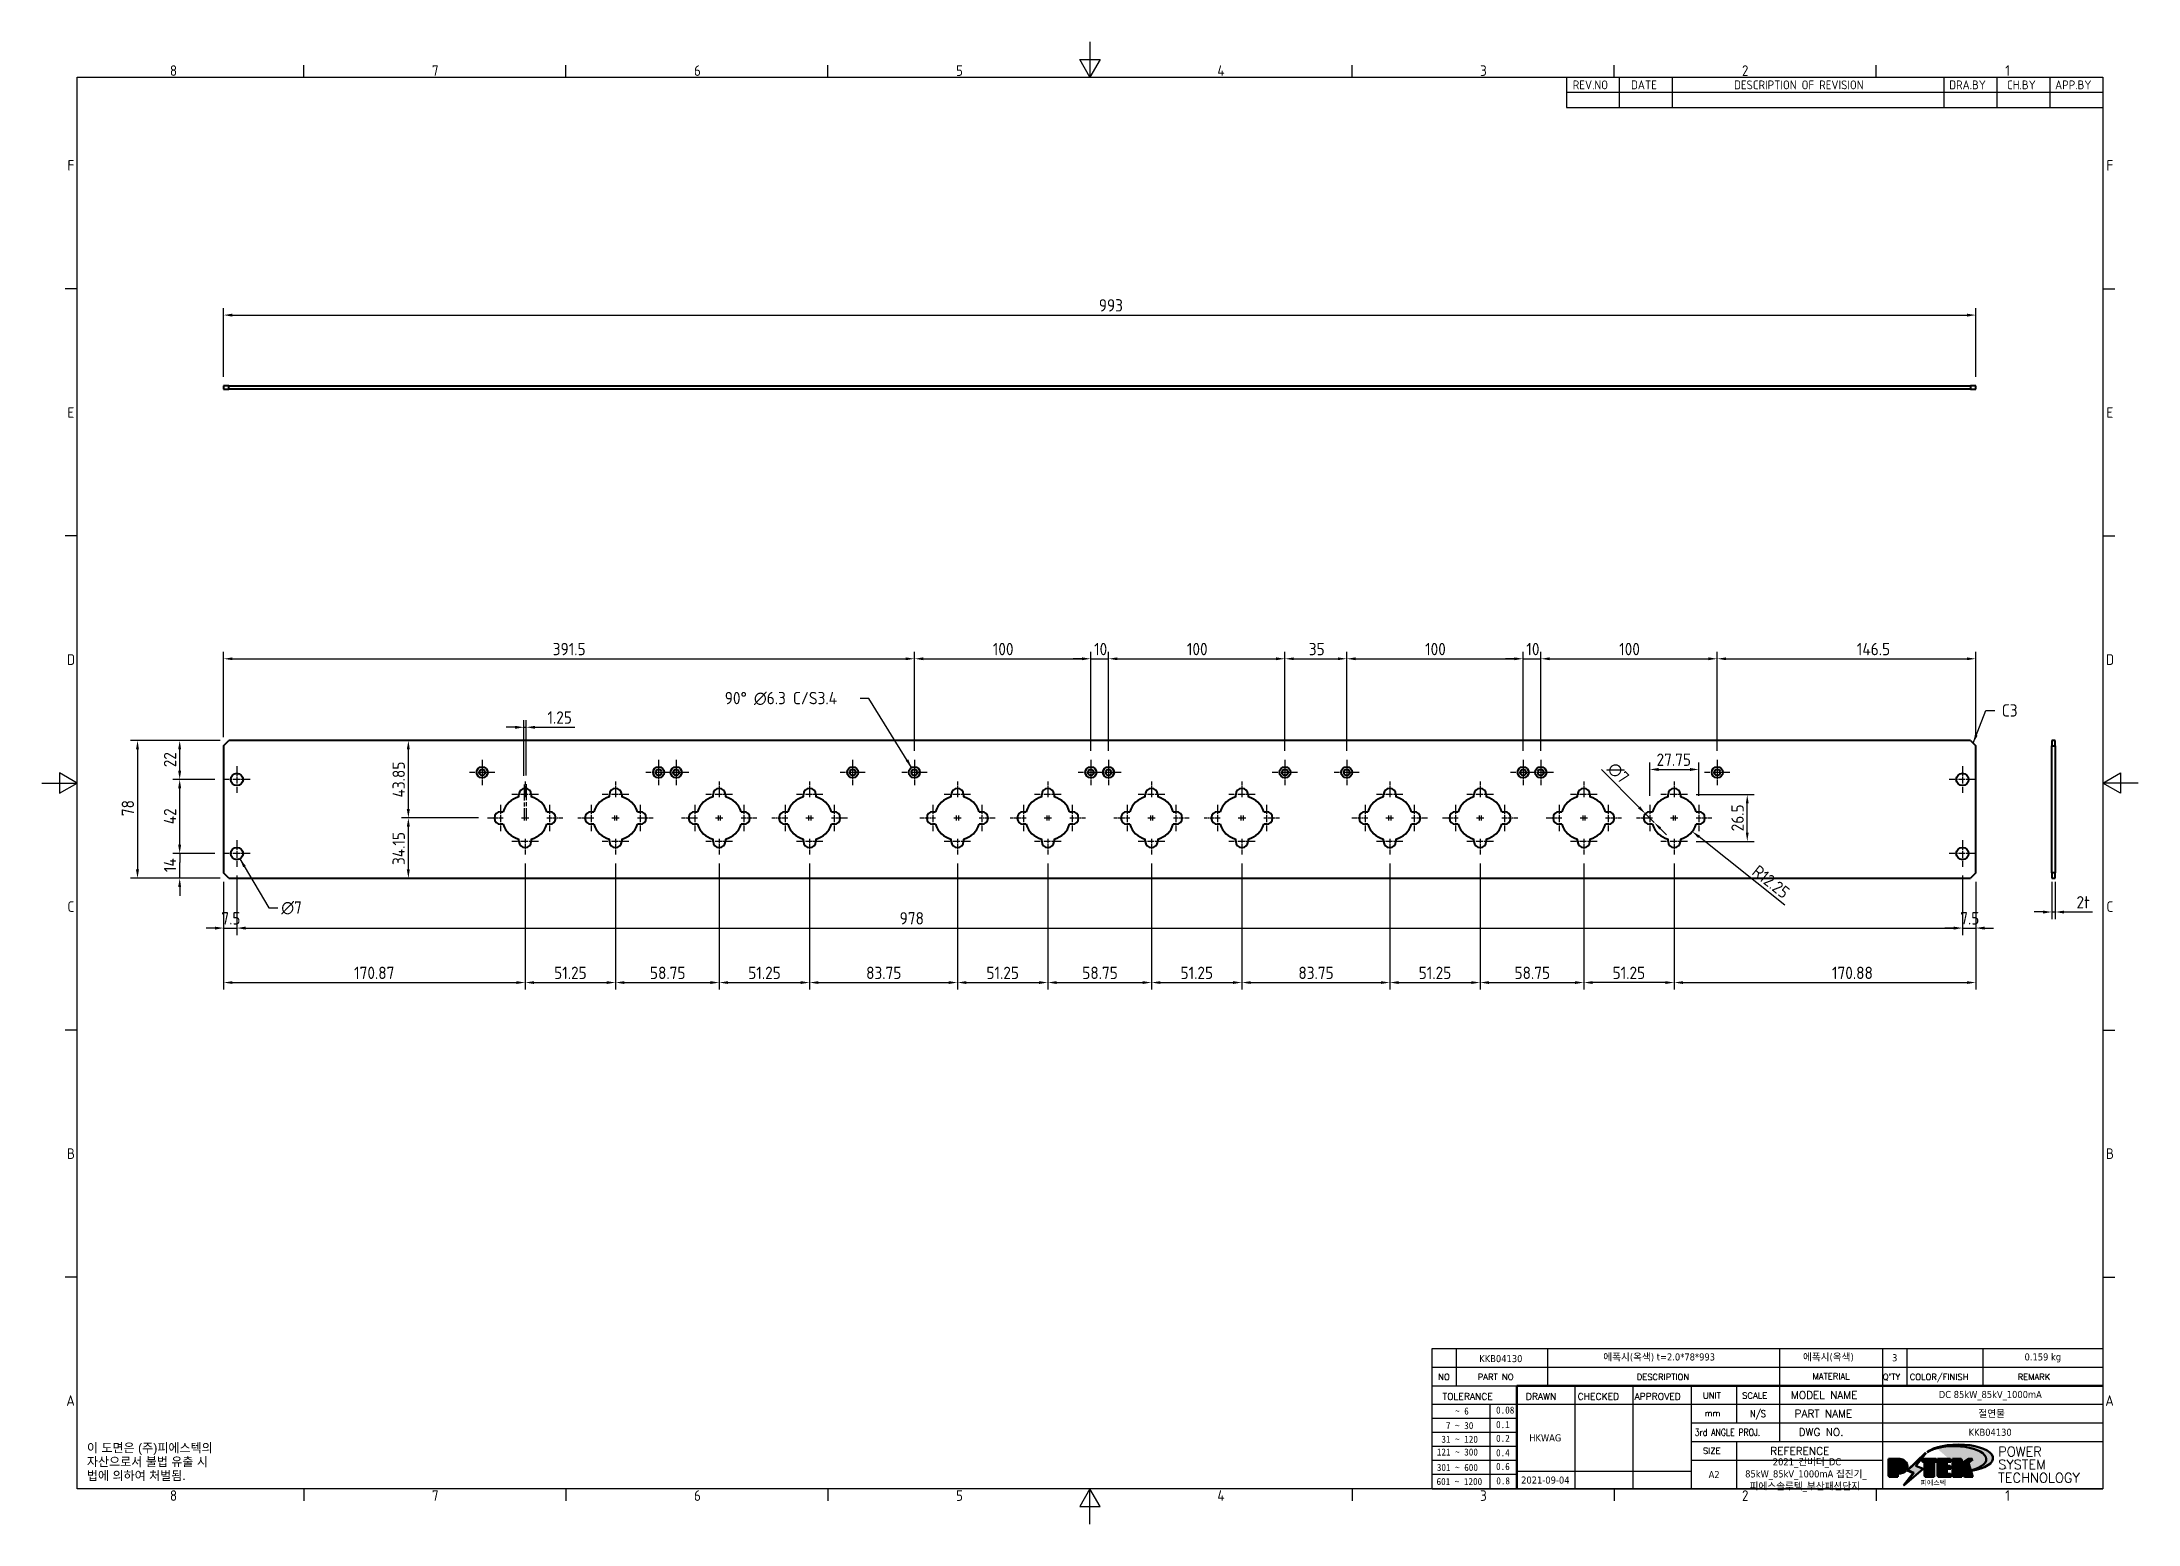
# Model space of a CAD drawing. Header units: millimetres. Extents: x 0 to 1188, y 0 to 840.
import ezdxf
from ezdxf.enums import TextEntityAlignment as Align

# ---------------------------------------------------------------- set-up
doc = ezdxf.new("R2010")
doc.units = ezdxf.units.MM
doc.header["$LTSCALE"] = 2
doc.linetypes.add('CHAIN', pattern=[0.3543, 0.2362, -0.0295, 0.0591, -0.0295])
doc.layers.get('0').update_dxf_attribs({"color": 3, "lineweight": 25})
for name, color, linetype, lineweight in [('가시적인 것(ISO)', 3, 'Continuous', 40), ('경계(ISO)', 7, 'Continuous', 25), ('기호(ISO)', 5, 'Continuous', 25), ('제목(ISO)', 5, 'Continuous', 50), ('중심 표식(ISO)', 1, 'Continuous', 25), ('치수(ISO)', 2, 'Continuous', 25), ('해치(ISO)', 7, 'Continuous', 18)]:
    doc.layers.add(name, color=color, linetype=linetype, lineweight=lineweight)
doc.styles.add('HAN_291', font='')
doc.styles.add('HAN_370', font='', dxfattribs={"width": 2})
doc.styles.add('ISO Proportiona M2B', font='isocp.shx')
doc.styles.add('RC_284', font='ROMANC.shx')
doc.styles.add('RC_287', font='ROMANC.shx')
doc.styles.add('RC_292', font='ROMANC.shx')
doc.styles.add('ROMANT_294', font='romant.shx')
doc.styles.add('문자 텍스트_M2B', font='isocp.shx')
doc.styles.add('문자 텍스트_PSTEK_POSCO', font='isocp.shx')
doc.styles.add('치수 텍스트_PSTEK_POSCO', font='isocp.shx')
doc.styles.add('텍스트 스타일198', font='tahoma.ttf')
doc.styles.add('텍스트 스타일333', font='ROMANC.shx', dxfattribs={"width": 0.8})
doc.styles.get('HAN_291').set_extended_font_data('GulimChe')
doc.styles.get('HAN_370').set_extended_font_data('GulimChe')
doc.dimstyles.new('치수_PSTEK_POSCO', dxfattribs={"dimscale": 2, "dimtxt": 3.5, "dimasz": 2.5, "dimexe": 2, "dimexo": 2.5, "dimgap": 1, "dimtad": 1, "dimrnd": 1e-08, "dimdsep": 46, "dimtxsty": '치수 텍스트_PSTEK_POSCO', "dimcen": 0.09, "dimdle": 10, "dimclrd": 7, "dimclre": 7, "dimclrt": 2, "dimadec": 1, "dimazin": 2, "dimtfac": 1, "dimtmove": 0, "dimatfit": 3, "dimfxl": 0, "dimtolj": 1, "dimlwd": -1, "dimlwe": -1, "dimarcsym": 0})
doc.dimstyles.new('치수_PSTEK_POSCO$7', dxfattribs={"dimscale": 2, "dimtxt": 3.5, "dimasz": 2.5, "dimexe": 2, "dimexo": 2.5, "dimgap": 1, "dimtad": 1, "dimrnd": 1e-08, "dimdsep": 46, "dimtxsty": '치수 텍스트_PSTEK_POSCO', "dimcen": 0.09, "dimdle": 10, "dimclrd": 7, "dimclre": 7, "dimclrt": 2, "dimadec": 1, "dimazin": 2, "dimtfac": 1, "dimtmove": 0, "dimatfit": 3, "dimfxl": 0, "dimtolj": 1, "dimlwd": -1, "dimlwe": -1, "dimarcsym": 0})

msp = doc.modelspace()

# ---------------------------------------------------------------- texts
at = {"layer": '기호(ISO)', "color": 2, "attachment_point": 4}
for s, insert, char_height, width, line_spacing_factor, style in [('{90° \\fAIGDT|b0|i0;\\H7.0000;n\\fisocp|b0|i0;\\H7.0000;6.3 C/S3.4}', (386.9875, 467.889), 7, 74.721476, 0.6125, '치수 텍스트_PSTEK_POSCO'), ('{\\fAIGDT|b0|i0;\\H7.0000;n\\fisocp|b0|i0;\\H7.0000;7}', (135.6626, 349.2231), 7, 13.425675, 0.6125, '치수 텍스트_PSTEK_POSCO'), ('{\\fArial|b0|i0;\\H5.0000;이 도면은 (주)피에스텍의\\P자산으로서 불법 유출 시 \\P법에 의하여 처벌됨.}', (25.5102, 35.0293), 5, 78.612207, 0.944221, '문자 텍스트_PSTEK_POSCO')]:
    msp.add_mtext(s, dxfattribs=dict(at, insert=insert, char_height=char_height, width=width, line_spacing_factor=line_spacing_factor, style=style))
at = {"layer": '기호(ISO)', "color": 2, "insert": (1110.7683, 461.1342), "char_height": 7, "attachment_point": 4, "style": '치수 텍스트_PSTEK_POSCO'}
msp.add_mtext('{C3}', dxfattribs=at)

# ---------------------------------------------------------------- blocks, each defined once
blk = doc.blocks.new('경계 Default Border')
at = {"layer": '경계(ISO)'}
for p, q in [((74.25, 410), (74.25, 413.4)), ((148.5, 410), (148.5, 413.4)), ((222.75, 410), (222.75, 413.4)), ((371.25, 410), (371.25, 413.4)), ((445.5, 410), (445.5, 413.4)), ((519.75, 410), (519.75, 413.4)), ((10, 350), (6.6, 350)), ((584, 350), (587.4, 350)), ((10, 280), (6.6, 280)), ((584, 280), (587.4, 280)), ((10, 140), (6.6, 140)), ((584, 140), (587.4, 140)), ((10, 70), (6.6, 70)), ((584, 70), (587.4, 70)), ((74.25, 10), (74.25, 6.6)), ((148.5, 10), (148.5, 6.6)), ((222.75, 10), (222.75, 6.6)), ((371.25, 10), (371.25, 6.6)), ((445.5, 10), (445.5, 6.6)), ((519.75, 10), (519.75, 6.6))]:
    blk.add_line(p, q, dxfattribs=at)
at = {"layer": '경계(ISO)', "flags": 128}
for points in [[(297, 420), (297, 410), (294.11, 415), (299.89, 415), (297, 410)], [(10, 10), (10, 410), (584, 410), (584, 10), (10, 10)], [(0, 210), (10, 210), (5, 212.89), (5, 207.11), (10, 210)], [(594, 210), (584, 210), (589, 212.89), (589, 207.11), (584, 210)], [(297, 0), (297, 10), (294.11, 5), (299.89, 5), (297, 10)]]:
    blk.add_lwpolyline(points, dxfattribs=at)
at = {"layer": '경계(ISO)', "color": 2, "char_height": 3, "attachment_point": 7, "style": '문자 텍스트_M2B'}
for s, insert in [('8', (36.27, 410.37)), ('7', (110.52, 410.39)), ('6', (184.77, 410.37)), ('5', (259.02, 410.37)), ('4', (333.1, 410.4)), ('3', (407.54, 410.37)), ('2', (481.75, 410.37)), ('1', (556.36, 410.4)), ('F', (7.24, 383.5)), ('F', (585.04, 383.5)), ('E', (7.24, 313.47)), ('E', (585.04, 313.47)), ('D', (7.08, 243.47)), ('D', (584.88, 243.47)), ('C', (7.24, 173.47)), ('C', (585.04, 173.47)), ('B', (7.08, 103.47)), ('B', (584.88, 103.47)), ('A', (6.91, 33.49)), ('A', (584.71, 33.49)), ('8', (36.27, 6.57)), ('7', (110.52, 6.59)), ('6', (184.77, 6.57)), ('5', (259.02, 6.57)), ('4', (333.1, 6.6)), ('3', (407.54, 6.57)), ('2', (481.75, 6.57)), ('1', (556.36, 6.6))]:
    blk.add_mtext(s, dxfattribs=dict(at, insert=insert))
blk = doc.blocks.new('제목 블록 PSTEK')
h = blk.add_hatch(color=1)
edge = h.paths.add_edge_path(flags=0)
edge.add_line((314.22, 19.61), (314.22, 17))
edge.add_line((314.22, 17), (314.35, 17))
edge.add_arc((314.35, 17.65), 0.651, 270, 360)
edge.add_line((315, 17.65), (315, 18.96))
edge.add_arc((314.35, 18.96), 0.651, 0, 90)
edge.add_line((314.35, 19.61), (314.22, 19.61))
edge = h.paths.add_edge_path()
edge.add_arc((314.98, 18.29), 1.97, 270, 450)
edge.add_line((314.98, 20.26), (311.77, 20.26))
edge.add_line((311.77, 20.26), (311.77, 15.34))
edge.add_line((311.77, 15.34), (314.22, 15.34))
edge.add_line((314.22, 15.34), (314.22, 16.32))
edge.add_line((314.22, 16.32), (314.98, 16.32))
h = blk.add_hatch(color=252)
edge = h.paths.add_edge_path()
edge.add_arc((314.98, 18.29), 1.97, 270, 406.82787)
edge.add_arc((315.16, 18.14), 1.97, -90, 53.56098, ccw=False)
edge.add_line((315.16, 16.17), (314.4, 16.17))
edge.add_line((314.4, 16.17), (314.4, 15.19))
edge.add_line((314.4, 15.19), (311.94, 15.19))
edge.add_line((311.94, 15.19), (311.94, 15.34))
edge.add_line((311.94, 15.34), (314.22, 15.34))
edge.add_line((314.22, 15.34), (314.22, 16.32))
edge.add_line((314.22, 16.32), (314.98, 16.32))
h = blk.add_hatch(color=252)
edge = h.paths.add_edge_path()
edge.add_line((314.4, 19.46), (314.53, 19.46))
edge.add_arc((314.53, 18.81), 0.651, 60.41893, 90, ccw=False)
edge.add_arc((314.35, 18.96), 0.651, 39.96992, 90)
edge.add_line((314.35, 19.61), (314.22, 19.61))
edge.add_line((314.22, 19.61), (314.22, 17))
edge.add_line((314.22, 17), (314.35, 17))
edge.add_arc((314.35, 17.65), 0.651, 270, 274.69308)
edge.add_line((314.4, 17), (314.4, 19.46))
for color, points in [(252, [(317.22, 17.06), (322.03, 21.63), (322.28, 21.94), (317.05, 16.98), (318.75, 16.19), (316, 12.72), (316.34, 13), (318.92, 16.27)]), (5, [(321.62, 17.42), (319.53, 18.25), (322.45, 22.02), (317.22, 17.06), (318.92, 16.27), (316.17, 12.8)]), (1, [(324.48, 19.61), (325.24, 19.61), (325.24, 20.26), (321.23, 20.26), (321.23, 19.61), (321.98, 19.61), (321.98, 15.34), (324.48, 15.34)]), (252, [(321.98, 19.61), (321.4, 19.61), (321.4, 19.46), (321.98, 19.46)]), (252, [(324.66, 19.46), (325.42, 19.46), (325.42, 20.11), (325.24, 20.11), (325.24, 19.61), (324.48, 19.61), (324.48, 15.34), (322.16, 15.34), (322.16, 15.19), (324.66, 15.19)]), (1, [(329.23, 20.26), (325.66, 20.26), (325.66, 15.34), (329.36, 15.34), (329.36, 15.99), (328.11, 15.99), (328.11, 17.56), (329.23, 17.56), (329.23, 18.26), (328.11, 18.26), (328.11, 19.61), (329.23, 19.61)]), (252, [(328.29, 19.46), (329.41, 19.46), (329.41, 20.11), (329.23, 20.11), (329.23, 19.61), (328.11, 19.61), (328.11, 18.26), (328.29, 18.26)]), (252, [(328.29, 17.42), (329.41, 17.42), (329.41, 18.11), (329.23, 18.11), (329.23, 17.56), (328.11, 17.56), (328.11, 15.99), (328.29, 15.99)]), (1, [(332.33, 20.26), (329.86, 20.26), (329.86, 15.34), (332.33, 15.34), (332.33, 17.43), (333.07, 15.34), (335.49, 15.34), (334.25, 19.31), (335.44, 20.26), (334.31, 20.26), (332.33, 19)]), (252, [(332.51, 20.11), (332.33, 20.11), (332.33, 19), (332.51, 19.11)]), (252, [(335.62, 20.11), (335.25, 20.11), (334.25, 19.31), (335.49, 15.34), (333.2, 15.34), (333.25, 15.19), (335.66, 15.19), (334.43, 19.16)]), (252, [(329.54, 15.85), (329.36, 15.85), (329.36, 15.34), (325.83, 15.34), (325.83, 15.19), (329.54, 15.19)]), (252, [(332.51, 16.93), (332.33, 17.43), (332.33, 15.34), (330.04, 15.34), (330.04, 15.19), (332.51, 15.19)])]:
    blk.add_hatch(color=color).paths.add_polyline_path(points)
at = {"layer": '해치(ISO)', "true_color": 0x27d1fc}
h = blk.add_hatch(color=140, dxfattribs=at)
edge = h.paths.add_edge_path()
edge.add_ellipse((330.37, 20.16), major_axis=(9.1, 0), ratio=0.40699, start_angle=301.30985, end_angle=507.74369)
edge.add_ellipse((331.53, 20.46), major_axis=(-9.82, 0), ratio=0.39426, start_angle=111.51207, end_angle=334.47025, ccw=False)
edge.add_line((335.14, 16.86), (335.1, 16.99))
at = {"color": 180}
for p, q in [((182.48, 11.79), (182.48, 51.57)), ((182.48, 51.57), (372.48, 51.57)), ((189.27, 51.57), (189.27, 41.01)), ((215.22, 41.01), (215.22, 51.57)), ((280.88, 51.57), (280.88, 41.01)), ((310.09, 51.57), (310.09, 41.01)), ((316.9, 51.57), (316.9, 41.01)), ((338.46, 51.57), (338.46, 41.01)), ((372.48, 51.57), (372.48, 11.79)), ((182.48, 46.29), (372.48, 46.29)), ((182.48, 41.01), (206.45, 41.01)), ((182.48, 35.73), (206.45, 35.73)), ((198.86, 12.03), (198.86, 35.73)), ((206.45, 35.73), (372.48, 35.73)), ((222.94, 11.79), (222.94, 41.01)), ((239.43, 11.79), (239.43, 41.01)), ((255.92, 11.79), (255.92, 41.01)), ((268.69, 41.01), (268.69, 30.45)), ((280.88, 41.01), (280.88, 25.17)), ((310.09, 41.01), (310.09, 11.79)), ((182.48, 31.78), (206.45, 31.78)), ((255.92, 30.45), (372.48, 30.45)), ((182.48, 27.83), (206.45, 27.83)), ((182.48, 23.88), (206.45, 23.88)), ((255.92, 25.17), (372.48, 25.17)), ((268.69, 25.17), (268.69, 11.79)), ((182.48, 19.93), (206.45, 19.93)), ((255.92, 19.89), (310.09, 19.89)), ((182.48, 15.98), (206.45, 15.98)), ((206.45, 16.74), (255.92, 16.74)), ((182.48, 11.79), (372.48, 11.79))]:
    blk.add_line(p, q, dxfattribs=at)
at = {"color": 7, "lineweight": 50}
for p, q in [((206.45, 11.79), (206.45, 41.01)), ((206.45, 41.01), (372.48, 41.01))]:
    blk.add_line(p, q, dxfattribs=at)
at = {"color": 7}
for p, q in [((314.98, 20.26), (311.77, 20.26)), ((311.77, 20.26), (311.77, 15.34)), ((314.98, 20.26), (311.77, 20.26)), ((311.77, 20.26), (311.77, 15.34)), ((314.22, 17), (314.22, 19.61)), ((314.22, 19.61), (314.35, 19.61)), ((314.35, 19.61), (314.22, 19.61)), ((314.22, 19.61), (314.22, 17)), ((314.22, 17), (314.22, 19.61)), ((314.22, 19.61), (314.35, 19.61)), ((314.4, 19.46), (314.53, 19.46)), ((314.4, 17), (314.4, 19.46)), ((315, 18.96), (315, 17.65)), ((315, 18.96), (315, 17.65)), ((322.28, 21.94), (317.05, 16.98)), ((322.45, 22.02), (317.22, 17.06)), ((317.22, 17.06), (322.03, 21.63)), ((319.53, 18.25), (322.45, 22.02)), ((321.62, 17.42), (319.53, 18.25)), ((325.24, 20.26), (321.23, 20.26)), ((321.23, 20.26), (321.23, 19.61)), ((325.24, 20.26), (321.23, 20.26)), ((321.23, 20.26), (321.23, 19.61)), ((321.23, 19.61), (321.98, 19.61)), ((321.23, 19.61), (321.98, 19.61)), ((321.4, 19.61), (321.4, 19.46)), ((321.98, 19.61), (321.4, 19.61)), ((321.4, 19.46), (321.98, 19.46)), ((321.98, 19.61), (321.98, 15.34)), ((321.98, 19.46), (321.98, 19.61)), ((321.98, 19.61), (321.98, 15.34)), ((322.03, 21.63), (322.28, 21.94)), ((324.48, 19.61), (325.24, 19.61)), ((324.48, 15.34), (324.48, 19.61)), ((325.24, 19.61), (324.48, 19.61)), ((324.48, 19.61), (324.48, 15.34)), ((324.48, 19.61), (325.24, 19.61)), ((324.48, 15.34), (324.48, 19.61)), ((324.66, 19.46), (325.42, 19.46)), ((324.66, 15.19), (324.66, 19.46)), ((325.24, 19.61), (325.24, 20.26)), ((325.24, 19.61), (325.24, 20.26)), ((325.42, 20.11), (325.24, 20.11)), ((325.24, 20.11), (325.24, 19.61)), ((325.42, 19.46), (325.42, 20.11)), ((329.23, 20.26), (325.66, 20.26)), ((325.66, 20.26), (325.66, 15.34)), ((325.66, 20.26), (325.66, 15.34)), ((329.23, 20.26), (325.66, 20.26)), ((328.11, 18.26), (328.11, 19.61)), ((328.11, 19.61), (329.23, 19.61)), ((329.23, 19.61), (328.11, 19.61)), ((328.11, 19.61), (328.11, 18.26)), ((328.11, 18.26), (328.11, 19.61)), ((328.11, 19.61), (329.23, 19.61)), ((329.23, 18.26), (328.11, 18.26)), ((328.11, 18.26), (328.29, 18.26)), ((329.23, 18.26), (328.11, 18.26)), ((328.29, 18.26), (328.29, 19.46)), ((328.29, 19.46), (329.41, 19.46)), ((329.23, 19.61), (329.23, 20.26)), ((329.23, 19.61), (329.23, 20.26)), ((329.41, 20.11), (329.23, 20.11)), ((329.23, 20.11), (329.23, 19.61)), ((329.23, 17.56), (329.23, 18.26)), ((329.23, 17.56), (329.23, 18.26)), ((329.41, 18.11), (329.23, 18.11)), ((329.23, 18.11), (329.23, 17.56)), ((329.41, 19.46), (329.41, 20.11)), ((329.41, 17.42), (329.41, 18.11)), ((332.33, 20.26), (329.86, 20.26)), ((329.86, 20.26), (329.86, 15.34)), ((329.86, 20.26), (329.86, 15.34)), ((332.33, 20.26), (329.86, 20.26)), ((334.31, 20.26), (332.33, 19)), ((332.33, 19), (332.33, 20.26)), ((334.31, 20.26), (332.33, 19)), ((332.33, 19), (332.33, 20.26)), ((332.51, 20.11), (332.33, 20.11)), ((332.33, 20.11), (332.33, 19)), ((332.33, 19), (332.51, 19.11)), ((332.51, 19.11), (332.51, 20.11)), ((334.25, 19.31), (335.44, 20.26)), ((334.25, 19.31), (335.44, 20.26)), ((335.25, 20.11), (334.25, 19.31)), ((335.49, 15.34), (334.25, 19.31)), ((334.25, 19.31), (335.49, 15.34)), ((335.49, 15.34), (334.25, 19.31)), ((335.44, 20.26), (334.31, 20.26)), ((335.44, 20.26), (334.31, 20.26)), ((334.43, 19.16), (335.62, 20.11)), ((335.66, 15.19), (334.43, 19.16)), ((335.62, 20.11), (335.25, 20.11)), ((311.77, 15.34), (314.22, 15.34)), ((311.77, 15.34), (314.22, 15.34)), ((314.22, 15.34), (311.94, 15.34)), ((311.94, 15.34), (311.94, 15.19)), ((311.94, 15.19), (314.4, 15.19)), ((314.35, 17), (314.22, 17)), ((314.22, 17), (314.35, 17)), ((314.35, 17), (314.22, 17)), ((314.22, 16.32), (314.98, 16.32)), ((314.22, 15.34), (314.22, 16.32)), ((314.98, 16.32), (314.22, 16.32)), ((314.22, 16.32), (314.22, 15.34)), ((314.22, 16.32), (314.98, 16.32)), ((314.22, 15.34), (314.22, 16.32)), ((314.4, 16.17), (315.16, 16.17)), ((314.4, 15.19), (314.4, 16.17)), ((318.75, 16.19), (316, 12.72)), ((316, 12.72), (316.34, 13)), ((316.17, 12.8), (321.62, 17.42)), ((318.92, 16.27), (316.17, 12.8)), ((316.34, 13), (318.92, 16.27)), ((317.05, 16.98), (318.75, 16.19)), ((318.92, 16.27), (317.22, 17.06)), ((317.22, 17.06), (318.92, 16.27)), ((321.98, 15.34), (324.48, 15.34)), ((321.98, 15.34), (324.48, 15.34)), ((324.48, 15.34), (322.16, 15.34)), ((322.16, 15.34), (322.16, 15.19)), ((322.16, 15.19), (324.66, 15.19)), ((325.66, 15.34), (329.36, 15.34)), ((325.66, 15.34), (329.36, 15.34)), ((329.36, 15.34), (325.83, 15.34)), ((325.83, 15.34), (325.83, 15.19)), ((325.83, 15.19), (329.54, 15.19)), ((328.11, 17.56), (329.23, 17.56)), ((328.11, 15.99), (328.11, 17.56)), ((329.23, 17.56), (328.11, 17.56)), ((328.11, 17.56), (328.11, 15.99)), ((328.11, 17.56), (329.23, 17.56)), ((328.11, 15.99), (328.11, 17.56)), ((329.36, 15.99), (328.11, 15.99)), ((328.11, 15.99), (328.29, 15.99)), ((329.36, 15.99), (328.11, 15.99)), ((328.29, 15.99), (328.29, 17.42)), ((328.29, 17.42), (329.41, 17.42)), ((329.36, 15.34), (329.36, 15.99)), ((329.36, 15.34), (329.36, 15.99)), ((329.54, 15.85), (329.36, 15.85)), ((329.36, 15.85), (329.36, 15.34)), ((329.54, 15.19), (329.54, 15.85)), ((329.86, 15.34), (332.33, 15.34)), ((329.86, 15.34), (332.33, 15.34)), ((332.33, 15.34), (330.04, 15.34)), ((330.04, 15.34), (330.04, 15.19)), ((330.04, 15.19), (332.51, 15.19)), ((332.33, 17.43), (333.07, 15.34)), ((332.33, 15.34), (332.33, 17.43)), ((332.51, 16.93), (332.33, 17.43)), ((332.33, 17.43), (332.33, 15.34)), ((332.33, 17.43), (333.07, 15.34)), ((332.33, 15.34), (332.33, 17.43)), ((332.51, 15.19), (332.51, 16.93)), ((333.07, 15.34), (335.49, 15.34)), ((333.07, 15.34), (335.49, 15.34)), ((335.49, 15.34), (333.2, 15.34)), ((333.2, 15.34), (333.25, 15.19)), ((333.25, 15.19), (335.66, 15.19)), ((345.04, 17.5), (344.99, 17.69))]:
    blk.add_line(p, q, dxfattribs=at)
at = {"color": 1}
for p, q in [((314.98, 20.26), (311.77, 20.26)), ((311.77, 20.26), (311.77, 15.34)), ((314.22, 17), (314.22, 19.61)), ((314.22, 19.61), (314.35, 19.61)), ((315, 18.96), (315, 17.65)), ((325.24, 20.26), (321.23, 20.26)), ((321.23, 20.26), (321.23, 19.61)), ((321.23, 19.61), (321.98, 19.61)), ((321.98, 19.61), (321.98, 15.34)), ((324.48, 19.61), (325.24, 19.61)), ((324.48, 15.34), (324.48, 19.61)), ((325.24, 19.61), (325.24, 20.26)), ((329.23, 20.26), (325.66, 20.26)), ((325.66, 20.26), (325.66, 15.34)), ((328.11, 18.26), (328.11, 19.61)), ((328.11, 19.61), (329.23, 19.61)), ((329.23, 18.26), (328.11, 18.26)), ((329.23, 19.61), (329.23, 20.26)), ((329.23, 17.56), (329.23, 18.26)), ((332.33, 20.26), (329.86, 20.26)), ((329.86, 20.26), (329.86, 15.34)), ((334.31, 20.26), (332.33, 19)), ((332.33, 19), (332.33, 20.26)), ((334.25, 19.31), (335.44, 20.26)), ((335.49, 15.34), (334.25, 19.31)), ((335.44, 20.26), (334.31, 20.26)), ((311.77, 15.34), (314.22, 15.34)), ((314.35, 17), (314.22, 17)), ((314.22, 16.32), (314.98, 16.32)), ((314.22, 15.34), (314.22, 16.32)), ((321.98, 15.34), (324.48, 15.34)), ((325.66, 15.34), (329.36, 15.34)), ((328.11, 17.56), (329.23, 17.56)), ((328.11, 15.99), (328.11, 17.56)), ((329.36, 15.99), (328.11, 15.99)), ((329.36, 15.34), (329.36, 15.99)), ((329.86, 15.34), (332.33, 15.34)), ((332.33, 17.43), (333.07, 15.34)), ((332.33, 15.34), (332.33, 17.43)), ((333.07, 15.34), (335.49, 15.34))]:
    blk.add_line(p, q, dxfattribs=at)
at = {"color": 5}
for p, q in [((322.45, 22.02), (317.22, 17.06)), ((319.53, 18.25), (322.45, 22.02)), ((321.62, 17.42), (319.53, 18.25)), ((316.17, 12.8), (321.62, 17.42)), ((318.92, 16.27), (316.17, 12.8)), ((317.22, 17.06), (318.92, 16.27))]:
    blk.add_line(p, q, dxfattribs=at)
at = {"color": 7}
for centre, radius, start, end in [((314.35, 18.96), 0.651, 0, 90), ((314.35, 18.96), 0.651, 39.96992, 90), ((314.35, 18.96), 0.651, 0, 90), ((314.53, 18.81), 0.651, 60.41893, 90), ((314.98, 18.29), 1.97, 270, 90), ((314.98, 18.29), 1.97, 270, 90), ((314.98, 18.29), 1.97, 270, 46.82787), ((315.16, 18.14), 1.97, 270, 53.56098), ((314.35, 17.65), 0.651, 270, 0), ((314.35, 17.65), 0.651, 270, 0), ((314.35, 17.65), 0.651, 270, 274.69308)]:
    blk.add_arc(centre, radius, start, end, dxfattribs=at)
at = {"color": 1}
for centre, radius, start, end in [((314.35, 18.96), 0.651, 0, 90), ((314.98, 18.29), 1.97, 270, 90), ((314.35, 17.65), 0.651, 270, 0)]:
    blk.add_arc(centre, radius, start, end, dxfattribs=at)
at = {"layer": '제목(ISO)', "lineweight": 18}
blk.add_line((182.48, 35.73), (182.48, 11.79), dxfattribs=at)
at = {"layer": '제목(ISO)'}
for p, q in [((314.98, 20.26), (311.77, 20.26)), ((311.77, 20.26), (311.77, 15.34)), ((314.22, 17), (314.22, 19.61)), ((314.22, 19.61), (314.35, 19.61)), ((314.35, 19.61), (314.22, 19.61)), ((314.22, 19.61), (314.22, 17)), ((314.4, 19.46), (314.53, 19.46)), ((314.4, 17), (314.4, 19.46)), ((315, 18.96), (315, 17.65)), ((322.28, 21.94), (317.05, 16.98)), ((322.45, 22.02), (317.22, 17.06)), ((317.22, 17.06), (322.03, 21.63)), ((319.53, 18.25), (322.45, 22.02)), ((321.62, 17.42), (319.53, 18.25)), ((325.24, 20.26), (321.23, 20.26)), ((321.23, 20.26), (321.23, 19.61)), ((321.23, 19.61), (321.98, 19.61)), ((321.98, 19.61), (321.4, 19.61)), ((321.4, 19.61), (321.4, 19.46)), ((321.4, 19.46), (321.98, 19.46)), ((321.98, 19.61), (321.98, 15.34)), ((321.98, 19.46), (321.98, 19.61)), ((322.03, 21.63), (322.28, 21.94)), ((324.48, 19.61), (325.24, 19.61)), ((324.48, 15.34), (324.48, 19.61)), ((325.24, 19.61), (324.48, 19.61)), ((324.48, 19.61), (324.48, 15.34)), ((324.66, 19.46), (325.42, 19.46)), ((324.66, 15.19), (324.66, 19.46)), ((325.24, 19.61), (325.24, 20.26)), ((325.42, 20.11), (325.24, 20.11)), ((325.24, 20.11), (325.24, 19.61)), ((325.42, 19.46), (325.42, 20.11)), ((329.23, 20.26), (325.66, 20.26)), ((325.66, 20.26), (325.66, 15.34)), ((328.11, 18.26), (328.11, 19.61)), ((328.11, 19.61), (329.23, 19.61)), ((329.23, 19.61), (328.11, 19.61)), ((328.11, 19.61), (328.11, 18.26)), ((329.23, 18.26), (328.11, 18.26)), ((328.11, 18.26), (328.29, 18.26)), ((328.29, 19.46), (329.41, 19.46)), ((328.29, 18.26), (328.29, 19.46)), ((329.23, 19.61), (329.23, 20.26)), ((329.41, 20.11), (329.23, 20.11)), ((329.23, 20.11), (329.23, 19.61)), ((329.23, 17.56), (329.23, 18.26)), ((329.41, 18.11), (329.23, 18.11)), ((329.23, 18.11), (329.23, 17.56)), ((329.41, 19.46), (329.41, 20.11)), ((329.41, 17.42), (329.41, 18.11)), ((332.33, 20.26), (329.86, 20.26)), ((329.86, 20.26), (329.86, 15.34)), ((334.31, 20.26), (332.33, 19)), ((332.33, 19), (332.33, 20.26)), ((332.51, 20.11), (332.33, 20.11)), ((332.33, 20.11), (332.33, 19)), ((332.33, 19), (332.51, 19.11)), ((332.51, 19.11), (332.51, 20.11)), ((334.25, 19.31), (335.44, 20.26)), ((335.25, 20.11), (334.25, 19.31)), ((335.49, 15.34), (334.25, 19.31)), ((334.25, 19.31), (335.49, 15.34)), ((335.44, 20.26), (334.31, 20.26)), ((334.43, 19.16), (335.62, 20.11)), ((335.66, 15.19), (334.43, 19.16)), ((335.62, 20.11), (335.25, 20.11)), ((311.77, 15.34), (314.22, 15.34)), ((314.22, 15.34), (311.94, 15.34)), ((311.94, 15.34), (311.94, 15.19)), ((311.94, 15.19), (314.4, 15.19)), ((314.35, 17), (314.22, 17)), ((314.22, 17), (314.35, 17)), ((314.22, 15.34), (314.22, 16.32)), ((314.22, 16.32), (314.98, 16.32)), ((314.98, 16.32), (314.22, 16.32)), ((314.22, 16.32), (314.22, 15.34)), ((314.4, 15.19), (314.4, 16.17)), ((314.4, 16.17), (315.16, 16.17)), ((318.75, 16.19), (316, 12.72)), ((316, 12.72), (316.34, 13)), ((316.17, 12.8), (321.62, 17.42)), ((318.92, 16.27), (316.17, 12.8)), ((316.34, 13), (318.92, 16.27)), ((317.05, 16.98), (318.75, 16.19)), ((317.22, 17.06), (318.92, 16.27)), ((318.92, 16.27), (317.22, 17.06)), ((321.98, 15.34), (324.48, 15.34)), ((324.48, 15.34), (322.16, 15.34)), ((322.16, 15.34), (322.16, 15.19)), ((322.16, 15.19), (324.66, 15.19)), ((325.66, 15.34), (329.36, 15.34)), ((329.36, 15.34), (325.83, 15.34)), ((325.83, 15.34), (325.83, 15.19)), ((325.83, 15.19), (329.54, 15.19)), ((328.11, 15.99), (328.11, 17.56)), ((328.11, 17.56), (329.23, 17.56)), ((329.23, 17.56), (328.11, 17.56)), ((328.11, 17.56), (328.11, 15.99)), ((329.36, 15.99), (328.11, 15.99)), ((328.11, 15.99), (328.29, 15.99)), ((328.29, 17.42), (329.41, 17.42)), ((328.29, 15.99), (328.29, 17.42)), ((329.36, 15.34), (329.36, 15.99)), ((329.54, 15.85), (329.36, 15.85)), ((329.36, 15.85), (329.36, 15.34)), ((329.54, 15.19), (329.54, 15.85)), ((329.86, 15.34), (332.33, 15.34)), ((332.33, 15.34), (330.04, 15.34)), ((330.04, 15.34), (330.04, 15.19)), ((330.04, 15.19), (332.51, 15.19)), ((332.33, 15.34), (332.33, 17.43)), ((332.33, 17.43), (333.07, 15.34)), ((332.51, 16.93), (332.33, 17.43)), ((332.33, 17.43), (332.33, 15.34)), ((332.51, 15.19), (332.51, 16.93)), ((333.07, 15.34), (335.49, 15.34)), ((335.49, 15.34), (333.2, 15.34)), ((333.2, 15.34), (333.25, 15.19)), ((333.25, 15.19), (335.66, 15.19))]:
    blk.add_line(p, q, dxfattribs=at)
at = {"layer": '제목(ISO)', "color": 4}
blk.add_line((335.14, 16.86), (335.1, 16.99), dxfattribs=at)
at = {"layer": '제목(ISO)'}
for centre, radius, start, end in [((314.35, 18.96), 0.651, 0, 90), ((314.35, 18.96), 0.651, 39.96992, 90), ((314.53, 18.81), 0.651, 60.41893, 90), ((314.98, 18.29), 1.97, 46.82787, 90), ((314.98, 18.29), 1.97, 270, 46.82787), ((314.98, 18.29), 1.97, 270, 46.82787), ((315.16, 18.14), 1.97, 270, 53.56098), ((314.35, 17.65), 0.651, 270, 0), ((314.35, 17.65), 0.651, 270, 274.69308)]:
    blk.add_arc(centre, radius, start, end, dxfattribs=at)
at = {"layer": '제목(ISO)', "color": 4}
for centre, major_axis, ratio, start_param, end_param in [((331.53, 20.46), (9.82, 0), 0.39426, 5.087845, 8.9792), ((330.37, 20.16), (9.1, 0), 0.40699, 5.258849, 8.861799)]:
    blk.add_ellipse(centre, major_axis=major_axis, ratio=ratio, start_param=start_param, end_param=end_param, dxfattribs=at)
at = {"color": 2}
for s, height, style, p in [('NO', 1.742, 'RC_284', (184.14, 42.62)), ('PART NO', 1.742, 'RC_284', (195.34, 42.62)), ('DESCRIPTION', 1.7424, 'RC_284', (240.4, 42.62)), ("Q'TY", 1.742, 'RC_284', (310.14, 42.62)), ('COLOR/FINISH', 1.7424, 'RC_284', (317.77, 42.62)), ('REMARK', 1.742, 'RC_284', (348.35, 42.62)), (' TOLERANCE', 1.9, 'RC_287', (184.09, 37.01)), ('DRAWN', 1.9, 'RC_287', (208.98, 37.01)), ('CHECKED', 1.9, 'RC_287', (223.69, 37.01)), ('APPROVED', 1.9, 'RC_287', (239.78, 37.01)), ('UNIT', 1.742, 'RC_284', (259.17, 37.34)), ('SCALE', 1.742, 'RC_284', (270.29, 37.34)), ('MODEL NAME', 2.178, 'RC_292', (284.1, 37.25)), ('  7 ~ 30', 2, 'HAN_291', (183.77, 28.71)), ('    ~ 6', 2, 'HAN_291', (183.77, 32.82)), ('0.08', 2, 'HAN_291', (200.55, 33.1)), ('0.1', 2, 'HAN_291', (200.55, 28.99)), ('mm', 1.742, 'RC_284', (259.65, 32.35)), ('PART NAME', 2.178, 'RC_292', (285.14, 32.03)), (' 31 ~ 120', 2, 'HAN_291', (183.77, 24.83)), ('0.2', 2, 'HAN_291', (200.55, 25.11)), (' DWG NO.', 2.178, 'RC_292', (284.81, 26.75)), ('301 ~ 600', 2, 'HAN_291', (183.77, 16.83)), ('121 ~ 300', 2, 'HAN_291', (183.77, 21.21)), ('0.4', 2, 'HAN_291', (200.55, 21)), ('0.6', 2, 'HAN_291', (200.55, 17.12)), ('SIZE', 1.742, 'RC_284', (259.17, 21.69)), ('REFERENCE', 2.178, 'RC_292', (278.27, 21.43)), ('601 ~ 1200', 2, 'HAN_291', (183.68, 12.85)), ('0.8', 2, 'HAN_291', (200.61, 13.06))]:
    blk.add_text(s, height=height, dxfattribs=dict(at, style=style)).set_placement(p)
at = {"color": 2, "style": 'RC_284'}
blk.add_text('MATERIAL', height=1.742, dxfattribs=at).set_placement((295.48, 43.65), align=Align.MIDDLE_CENTER)
at = {"color": 7, "style": '텍스트 스타일333', "width": 0.8}
blk.add_text('N/S', height=2, dxfattribs=at).set_placement((274.78, 33.09), align=Align.MIDDLE_CENTER)
at = {"color": 2, "style": '텍스트 스타일333', "width": 0.8}
blk.add_text('3rd ANGLE PROJ.', height=2, dxfattribs=at).set_placement((256.84, 26.76))
at = {"color": 7, "style": 'ROMANT_294'}
for s, p in [('POWER', (342.83, 20.97)), ('SYSTEM', (342.83, 17.33)), ('TECHNOLOGY', (342.83, 13.57))]:
    blk.add_text(s, height=2.7, dxfattribs=at).set_placement(p)
at = {"color": 7, "insert": (320.85, 14.21), "char_height": 1.4, "attachment_point": 1, "line_spacing_factor": 0.332, "style": 'HAN_370'}
blk.add_mtext('\\fHY견고딕|b0|i0;\\H1.4000;피에스텍', dxfattribs=at)
at = {"layer": '제목(ISO)', "color": 7, "style": '텍스트 스타일198'}
for tag, p in [('부품_번호_001', (195.79, 47.68)), ('설명_001', (230.93, 48.15)), ('재질_001', (287.51, 48.16)), ("3._Q'TY_001", (312.76, 47.93)), ('질량\\P3;_001', (350.3, 48.16)), ('1._MODEL_NAME_001', (326.02, 37.52)), ('제목_001', (337.22, 32.13)), ('설계자_001', (209.94, 25.23)), ('부품_번호_001', (334.45, 26.81)), ('프로젝트_001', (278.97, 18.44)), ('작성_날짜_001', (207.65, 13.27)), ('시트_크기_001', (260.79, 14.82)), ('프로젝트_002', (271.14, 15.01)), ('프로젝트_003', (272.4, 11.55))]:
    blk.add_attdef(tag, p, '', height=2, dxfattribs=at)
for tag, p in [('4._COLOR', (327.68, 48.93)), ('점검자', (231.18, 26.23)), ('엔지니어링_승인자', (247.67, 26.23)), ('점검_날짜', (231.18, 14.27)), ('엔지니어링_승인_날짜', (247.67, 14.27))]:
    blk.add_attdef(tag, text='', height=2, dxfattribs=at).set_placement(p, align=Align.MIDDLE_CENTER)
blk = doc.blocks.new('리비전 내역')
at = {"layer": '기호(ISO)'}
for p, q in [((432, 410), (584, 410)), ((432, 410), (432, 405.72)), ((447, 410), (447, 405.72)), ((462, 410), (462, 405.72)), ((539, 410), (539, 405.72)), ((554, 410), (554, 405.72)), ((569, 410), (569, 405.72)), ((584, 410), (584, 405.72)), ((432, 405.72), (584, 405.72)), ((432, 405.72), (432, 401.44)), ((447, 405.72), (447, 401.44)), ((462, 405.72), (462, 401.44)), ((539, 405.72), (539, 401.44)), ((554, 405.72), (554, 401.44)), ((569, 405.72), (569, 401.44)), ((584, 405.72), (584, 401.44)), ((432, 401.44), (584, 401.44))]:
    blk.add_line(p, q, dxfattribs=at)
at = {"layer": '기호(ISO)', "color": 2, "char_height": 2.5, "attachment_point": 7, "style": 'ISO Proportiona M2B'}
for s, insert in [('REV.NO', (433.79, 406.58)), ('DATE', (450.31, 406.58)), ('DESCRIPTION OF REVISION', (479.51, 406.58)), ('DRA.BY', (540.48, 406.58)), ('CH.BY', (556.86, 406.58)), ('APP.BY', (570.48, 406.58))]:
    blk.add_mtext(s, dxfattribs=dict(at, insert=insert))
blk = doc.blocks.new('*D23')
at = {"layer": 'Defpoints', "color": 0, "transparency": 16777216}
for p in [(1139.1, 369), (1141.1, 369), (1141.1, 346.9)]:
    blk.add_point(p, dxfattribs=at)
at = {"layer": '치수(ISO)', "color": 7, "transparency": 16777216}
for p, q in [((1139.1, 364), (1139.1, 342.9)), ((1141.1, 364), (1141.1, 342.9)), ((1134.1, 346.9), (1129.1, 346.9)), ((1139.1, 346.9), (1141.1, 346.9)), ((1146.1, 346.9), (1162.2, 346.9))]:
    blk.add_line(p, q, dxfattribs=at)
for points in [[(1134.1, 347.7), (1134.1, 346), (1139.1, 346.9)], [(1146.1, 347.7), (1146.1, 346), (1141.1, 346.9)]]:
    blk.add_solid(points, dxfattribs=at)
at = {"layer": '치수(ISO)', "color": 2, "transparency": 16777216, "insert": (1153.1, 352.4), "char_height": 7, "attachment_point": 4, "style": '치수 텍스트_PSTEK_POSCO'}
blk.add_mtext('\\A1;2t', dxfattribs=at)
blk = doc.blocks.new('*D24')
at = {"layer": 'Defpoints', "color": 0, "transparency": 16777216}
for p in [(1096, 685.2), (103, 645.2), (1096, 645.2)]:
    blk.add_point(p, dxfattribs=at)
at = {"layer": '치수(ISO)', "color": 7, "transparency": 16777216}
for p, q in [((103, 650.2), (103, 689.2)), ((1096, 650.2), (1096, 689.2)), ((108, 685.2), (1091, 685.2))]:
    blk.add_line(p, q, dxfattribs=at)
for points in [[(108, 686), (108, 684.3), (103, 685.2)], [(1091, 686), (1091, 684.3), (1096, 685.2)]]:
    blk.add_solid(points, dxfattribs=at)
at = {"layer": '치수(ISO)', "color": 2, "transparency": 16777216, "insert": (599, 690.7), "char_height": 7, "attachment_point": 4, "style": '치수 텍스트_PSTEK_POSCO'}
blk.add_mtext('\\A1;993', dxfattribs=at)
blk = doc.blocks.new('*D25')
at = {"layer": 'Defpoints', "color": 0, "transparency": 16777216}
for p in [(78.1, 380), (103, 380), (106, 366)]:
    blk.add_point(p, dxfattribs=at)
at = {"layer": '치수(ISO)', "color": 7, "transparency": 16777216}
for p, q in [((78.1, 385), (78.1, 390)), ((98, 380), (74.1, 380)), ((78.1, 380), (78.1, 375)), ((78.1, 371), (78.1, 375)), ((78.1, 366), (78.1, 371)), ((101, 366), (74.1, 366)), ((78.1, 361), (78.1, 356))]:
    blk.add_line(p, q, dxfattribs=at)
for points in [[(77.2, 385), (78.9, 385), (78.1, 380)], [(77.2, 361), (78.9, 361), (78.1, 366)]]:
    blk.add_solid(points, dxfattribs=at)
at = {"layer": '치수(ISO)', "color": 2, "transparency": 16777216, "insert": (72.6, 369.5), "char_height": 7, "attachment_point": 4, "rotation": 90, "style": '치수 텍스트_PSTEK_POSCO'}
blk.add_mtext('\\A1;14', dxfattribs=at)
blk = doc.blocks.new('*D26')
at = {"layer": 'Defpoints', "color": 0, "transparency": 16777216}
for p in [(78.1, 422), (103, 422), (103, 380)]:
    blk.add_point(p, dxfattribs=at)
at = {"layer": '치수(ISO)', "color": 7, "transparency": 16777216}
for p, q in [((98, 422), (74.1, 422)), ((78.1, 385), (78.1, 417)), ((98, 380), (74.1, 380))]:
    blk.add_line(p, q, dxfattribs=at)
for points in [[(77.2, 417), (78.9, 417), (78.1, 422)], [(77.2, 385), (78.9, 385), (78.1, 380)]]:
    blk.add_solid(points, dxfattribs=at)
at = {"layer": '치수(ISO)', "color": 2, "transparency": 16777216, "insert": (72.6, 396.6), "char_height": 7, "attachment_point": 4, "rotation": 90, "style": '치수 텍스트_PSTEK_POSCO'}
blk.add_mtext('\\A1;42', dxfattribs=at)
blk = doc.blocks.new('*D27')
at = {"layer": 'Defpoints', "color": 0, "transparency": 16777216}
for p in [(78.1, 444), (106, 444), (103, 422)]:
    blk.add_point(p, dxfattribs=at)
at = {"layer": '치수(ISO)', "color": 7, "transparency": 16777216}
for p, q in [((101, 444), (74.1, 444)), ((78.1, 427), (78.1, 439)), ((98, 422), (74.1, 422))]:
    blk.add_line(p, q, dxfattribs=at)
for points in [[(77.2, 439), (78.9, 439), (78.1, 444)], [(77.2, 427), (78.9, 427), (78.1, 422)]]:
    blk.add_solid(points, dxfattribs=at)
at = {"layer": '치수(ISO)', "color": 2, "transparency": 16777216, "insert": (72.6, 428.9), "char_height": 7, "attachment_point": 4, "rotation": 90, "style": '치수 텍스트_PSTEK_POSCO'}
blk.add_mtext('\\A1;22', dxfattribs=at)
blk = doc.blocks.new('*D28')
at = {"layer": 'Defpoints', "color": 0, "transparency": 16777216}
for p in [(103, 369), (110.5, 372.5), (110.5, 337.8)]:
    blk.add_point(p, dxfattribs=at)
at = {"layer": '치수(ISO)', "color": 7, "transparency": 16777216}
for p, q in [((103, 364), (103, 333.8)), ((110.5, 367.5), (110.5, 333.8)), ((98, 337.8), (93, 337.8)), ((103, 337.8), (110.5, 337.8)), ((115.5, 337.8), (120.5, 337.8))]:
    blk.add_line(p, q, dxfattribs=at)
for points in [[(98, 338.6), (98, 336.9), (103, 337.8)], [(115.5, 338.6), (115.5, 336.9), (110.5, 337.8)]]:
    blk.add_solid(points, dxfattribs=at)
at = {"layer": '치수(ISO)', "color": 2, "transparency": 16777216, "insert": (101.7, 343.3), "char_height": 7, "attachment_point": 4, "style": '치수 텍스트_PSTEK_POSCO'}
blk.add_mtext('\\A1;7.5', dxfattribs=at)
blk = doc.blocks.new('*D29')
at = {"layer": 'Defpoints', "color": 0, "transparency": 16777216}
for p in [(110.5, 372.5), (1088.5, 372.5), (1088.5, 337.8)]:
    blk.add_point(p, dxfattribs=at)
at = {"layer": '치수(ISO)', "color": 7, "transparency": 16777216}
for p, q in [((110.5, 367.5), (110.5, 333.8)), ((1088.5, 367.5), (1088.5, 333.8)), ((115.5, 337.8), (1083.5, 337.8))]:
    blk.add_line(p, q, dxfattribs=at)
for points in [[(115.5, 338.6), (115.5, 336.9), (110.5, 337.8)], [(1083.5, 338.6), (1083.5, 336.9), (1088.5, 337.8)]]:
    blk.add_solid(points, dxfattribs=at)
at = {"layer": '치수(ISO)', "color": 2, "transparency": 16777216, "insert": (486.1, 343.3), "char_height": 7, "attachment_point": 4, "style": '치수 텍스트_PSTEK_POSCO'}
blk.add_mtext('\\A1;978', dxfattribs=at)
blk = doc.blocks.new('*D30')
at = {"layer": 'Defpoints', "color": 0, "transparency": 16777216}
for p in [(1088.5, 372.5), (1096, 369), (1096, 337.8)]:
    blk.add_point(p, dxfattribs=at)
at = {"layer": '치수(ISO)', "color": 7, "transparency": 16777216}
for p, q in [((1088.5, 367.5), (1088.5, 333.8)), ((1096, 364), (1096, 333.8)), ((1083.5, 337.8), (1078.5, 337.8)), ((1088.5, 337.8), (1096, 337.8)), ((1101, 337.8), (1106, 337.8))]:
    blk.add_line(p, q, dxfattribs=at)
for points in [[(1083.5, 338.6), (1083.5, 336.9), (1088.5, 337.8)], [(1101, 338.6), (1101, 336.9), (1096, 337.8)]]:
    blk.add_solid(points, dxfattribs=at)
at = {"layer": '치수(ISO)', "color": 2, "transparency": 16777216, "insert": (1087.2, 343.3), "char_height": 7, "attachment_point": 4, "style": '치수 텍스트_PSTEK_POSCO'}
blk.add_mtext('\\A1;7.5', dxfattribs=at)
blk = doc.blocks.new('*D31')
at = {"layer": 'Defpoints', "color": 0, "transparency": 16777216}
for p in [(925.1, 379.4), (1096, 369), (1096, 306.9)]:
    blk.add_point(p, dxfattribs=at)
at = {"layer": '치수(ISO)', "color": 7, "transparency": 16777216}
for p, q in [((925.1, 374.4), (925.1, 302.9)), ((1096, 364), (1096, 302.9)), ((930.1, 306.9), (1091, 306.9))]:
    blk.add_line(p, q, dxfattribs=at)
for points in [[(930.1, 307.7), (930.1, 306.1), (925.1, 306.9)], [(1091, 307.7), (1091, 306.1), (1096, 306.9)]]:
    blk.add_solid(points, dxfattribs=at)
at = {"layer": '치수(ISO)', "color": 2, "transparency": 16777216, "insert": (1014.5, 312.4), "char_height": 7, "attachment_point": 4, "style": '치수 텍스트_PSTEK_POSCO'}
blk.add_mtext('\\A1;170.88', dxfattribs=at)
blk = doc.blocks.new('*D32')
at = {"layer": 'Defpoints', "color": 0, "transparency": 16777216}
for p in [(106, 444), (207.7, 444), (252.5, 400.2)]:
    blk.add_point(p, dxfattribs=at)
at = {"layer": '치수(ISO)', "color": 7, "transparency": 16777216}
for p, q in [((207.7, 405.2), (207.7, 439)), ((247.5, 400.2), (203.7, 400.2))]:
    blk.add_line(p, q, dxfattribs=at)
for points in [[(206.8, 439), (208.5, 439), (207.7, 444)], [(206.8, 405.2), (208.5, 405.2), (207.7, 400.2)]]:
    blk.add_solid(points, dxfattribs=at)
at = {"layer": '치수(ISO)', "color": 2, "transparency": 16777216, "insert": (202.2, 411.8), "char_height": 7, "attachment_point": 4, "rotation": 90, "style": '치수 텍스트_PSTEK_POSCO'}
blk.add_mtext('\\A1;43.85', dxfattribs=at)
blk = doc.blocks.new('*D33')
at = {"layer": 'Defpoints', "color": 0, "transparency": 16777216}
for p in [(207.7, 400.2), (252.5, 400.2), (106, 366)]:
    blk.add_point(p, dxfattribs=at)
at = {"layer": '치수(ISO)', "color": 7, "transparency": 16777216}
for p, q in [((247.5, 400.2), (203.7, 400.2)), ((207.7, 371), (207.7, 395.2))]:
    blk.add_line(p, q, dxfattribs=at)
for points in [[(206.8, 395.2), (208.5, 395.2), (207.7, 400.2)], [(206.8, 371), (208.5, 371), (207.7, 366)]]:
    blk.add_solid(points, dxfattribs=at)
at = {"layer": '치수(ISO)', "color": 2, "transparency": 16777216, "insert": (202.2, 373.5), "char_height": 7, "attachment_point": 4, "rotation": 90, "style": '치수 텍스트_PSTEK_POSCO'}
blk.add_mtext('\\A1;34.15', dxfattribs=at)
blk = doc.blocks.new('*D34')
at = {"layer": 'Defpoints', "color": 0, "transparency": 16777216}
for p in [(494.5, 490.4), (103, 441), (494.5, 433.2)]:
    blk.add_point(p, dxfattribs=at)
at = {"layer": '치수(ISO)', "color": 7, "transparency": 16777216}
for p, q in [((103, 446), (103, 494.4)), ((108, 490.4), (489.5, 490.4)), ((494.5, 438.2), (494.5, 494.4))]:
    blk.add_line(p, q, dxfattribs=at)
for points in [[(108, 491.2), (108, 489.6), (103, 490.4)], [(489.5, 491.2), (489.5, 489.6), (494.5, 490.4)]]:
    blk.add_solid(points, dxfattribs=at)
at = {"layer": '치수(ISO)', "color": 2, "transparency": 16777216, "insert": (289.5, 495.9), "char_height": 7, "attachment_point": 4, "style": '치수 텍스트_PSTEK_POSCO'}
blk.add_mtext('\\A1;391.5', dxfattribs=at)
blk = doc.blocks.new('*D35')
at = {"layer": 'Defpoints', "color": 0, "transparency": 16777216}
for p in [(594.5, 490.4), (494.5, 433.2), (594.5, 433.2)]:
    blk.add_point(p, dxfattribs=at)
at = {"layer": '치수(ISO)', "color": 7, "transparency": 16777216}
for p, q in [((494.5, 438.2), (494.5, 494.4)), ((499.5, 490.4), (589.5, 490.4)), ((594.5, 438.2), (594.5, 494.4))]:
    blk.add_line(p, q, dxfattribs=at)
for points in [[(499.5, 491.2), (499.5, 489.6), (494.5, 490.4)], [(589.5, 491.2), (589.5, 489.6), (594.5, 490.4)]]:
    blk.add_solid(points, dxfattribs=at)
at = {"layer": '치수(ISO)', "color": 2, "transparency": 16777216, "insert": (538.9, 495.9), "char_height": 7, "attachment_point": 4, "style": '치수 텍스트_PSTEK_POSCO'}
blk.add_mtext('\\A1;100', dxfattribs=at)
blk = doc.blocks.new('*D36')
at = {"layer": 'Defpoints', "color": 0, "transparency": 16777216}
for p in [(704.5, 490.4), (604.5, 433.2), (704.5, 433.2)]:
    blk.add_point(p, dxfattribs=at)
at = {"layer": '치수(ISO)', "color": 7, "transparency": 16777216}
for p, q in [((604.5, 438.2), (604.5, 494.4)), ((609.5, 490.4), (699.5, 490.4)), ((704.5, 438.2), (704.5, 494.4))]:
    blk.add_line(p, q, dxfattribs=at)
for points in [[(609.5, 491.2), (609.5, 489.6), (604.5, 490.4)], [(699.5, 491.2), (699.5, 489.6), (704.5, 490.4)]]:
    blk.add_solid(points, dxfattribs=at)
at = {"layer": '치수(ISO)', "color": 2, "transparency": 16777216, "insert": (648.9, 495.9), "char_height": 7, "attachment_point": 4, "style": '치수 텍스트_PSTEK_POSCO'}
blk.add_mtext('\\A1;100', dxfattribs=at)
blk = doc.blocks.new('*D37')
at = {"layer": 'Defpoints', "color": 0, "transparency": 16777216}
for p in [(604.5, 490.4), (594.5, 433.2), (604.5, 433.2)]:
    blk.add_point(p, dxfattribs=at)
at = {"layer": '치수(ISO)', "color": 7, "transparency": 16777216}
for p, q in [((589.5, 490.4), (584.5, 490.4)), ((594.5, 438.2), (594.5, 494.4)), ((594.5, 490.4), (604.5, 490.4)), ((604.5, 438.2), (604.5, 494.4)), ((609.5, 490.4), (614.5, 490.4))]:
    blk.add_line(p, q, dxfattribs=at)
for points in [[(589.5, 491.2), (589.5, 489.6), (594.5, 490.4)], [(609.5, 491.2), (609.5, 489.6), (604.5, 490.4)]]:
    blk.add_solid(points, dxfattribs=at)
at = {"layer": '치수(ISO)', "color": 2, "transparency": 16777216, "insert": (596.3, 495.9), "char_height": 7, "attachment_point": 4, "style": '치수 텍스트_PSTEK_POSCO'}
blk.add_mtext('\\A1;10', dxfattribs=at)
blk = doc.blocks.new('*D38')
at = {"layer": 'Defpoints', "color": 0, "transparency": 16777216}
for p in [(739.5, 490.4), (704.5, 433.2), (739.5, 433.2)]:
    blk.add_point(p, dxfattribs=at)
at = {"layer": '치수(ISO)', "color": 7, "transparency": 16777216}
for p, q in [((704.5, 438.2), (704.5, 494.4)), ((709.5, 490.4), (734.5, 490.4)), ((739.5, 438.2), (739.5, 494.4))]:
    blk.add_line(p, q, dxfattribs=at)
for points in [[(709.5, 491.2), (709.5, 489.6), (704.5, 490.4)], [(734.5, 491.2), (734.5, 489.6), (739.5, 490.4)]]:
    blk.add_solid(points, dxfattribs=at)
at = {"layer": '치수(ISO)', "color": 2, "transparency": 16777216, "insert": (718, 495.9), "char_height": 7, "attachment_point": 4, "style": '치수 텍스트_PSTEK_POSCO'}
blk.add_mtext('\\A1;35', dxfattribs=at)
blk = doc.blocks.new('*D39')
at = {"layer": 'Defpoints', "color": 0, "transparency": 16777216}
for p in [(839.5, 490.4), (739.5, 433.2), (839.5, 433.2)]:
    blk.add_point(p, dxfattribs=at)
at = {"layer": '치수(ISO)', "color": 7, "transparency": 16777216}
for p, q in [((739.5, 438.2), (739.5, 494.4)), ((744.5, 490.4), (834.5, 490.4)), ((839.5, 438.2), (839.5, 494.4))]:
    blk.add_line(p, q, dxfattribs=at)
for points in [[(744.5, 491.2), (744.5, 489.6), (739.5, 490.4)], [(834.5, 491.2), (834.5, 489.6), (839.5, 490.4)]]:
    blk.add_solid(points, dxfattribs=at)
at = {"layer": '치수(ISO)', "color": 2, "transparency": 16777216, "insert": (783.9, 495.9), "char_height": 7, "attachment_point": 4, "style": '치수 텍스트_PSTEK_POSCO'}
blk.add_mtext('\\A1;100', dxfattribs=at)
blk = doc.blocks.new('*D40')
at = {"layer": 'Defpoints', "color": 0, "transparency": 16777216}
for p in [(849.5, 490.4), (839.5, 433.2), (849.5, 433.2)]:
    blk.add_point(p, dxfattribs=at)
at = {"layer": '치수(ISO)', "color": 7, "transparency": 16777216}
for p, q in [((834.5, 490.4), (829.5, 490.4)), ((839.5, 438.2), (839.5, 494.4)), ((839.5, 490.4), (849.5, 490.4)), ((849.5, 438.2), (849.5, 494.4)), ((854.5, 490.4), (859.5, 490.4))]:
    blk.add_line(p, q, dxfattribs=at)
for points in [[(834.5, 491.2), (834.5, 489.6), (839.5, 490.4)], [(854.5, 491.2), (854.5, 489.6), (849.5, 490.4)]]:
    blk.add_solid(points, dxfattribs=at)
at = {"layer": '치수(ISO)', "color": 2, "transparency": 16777216, "insert": (841.3, 495.9), "char_height": 7, "attachment_point": 4, "style": '치수 텍스트_PSTEK_POSCO'}
blk.add_mtext('\\A1;10', dxfattribs=at)
blk = doc.blocks.new('*D41')
at = {"layer": 'Defpoints', "color": 0, "transparency": 16777216}
for p in [(949.5, 490.4), (849.5, 433.2), (949.5, 433.2)]:
    blk.add_point(p, dxfattribs=at)
at = {"layer": '치수(ISO)', "color": 7, "transparency": 16777216}
for p, q in [((849.5, 438.2), (849.5, 494.4)), ((854.5, 490.4), (944.5, 490.4)), ((949.5, 438.2), (949.5, 494.4))]:
    blk.add_line(p, q, dxfattribs=at)
for points in [[(854.5, 491.2), (854.5, 489.6), (849.5, 490.4)], [(944.5, 491.2), (944.5, 489.6), (949.5, 490.4)]]:
    blk.add_solid(points, dxfattribs=at)
at = {"layer": '치수(ISO)', "color": 2, "transparency": 16777216, "insert": (893.9, 495.9), "char_height": 7, "attachment_point": 4, "style": '치수 텍스트_PSTEK_POSCO'}
blk.add_mtext('\\A1;100', dxfattribs=at)
blk = doc.blocks.new('*D42')
at = {"layer": 'Defpoints', "color": 0, "transparency": 16777216}
for p in [(1096, 490.4), (1096, 441), (949.5, 433.2)]:
    blk.add_point(p, dxfattribs=at)
at = {"layer": '치수(ISO)', "color": 7, "transparency": 16777216}
for p, q in [((949.5, 438.2), (949.5, 494.4)), ((954.5, 490.4), (1091, 490.4)), ((1096, 446), (1096, 494.4))]:
    blk.add_line(p, q, dxfattribs=at)
for points in [[(954.5, 491.2), (954.5, 489.6), (949.5, 490.4)], [(1091, 491.2), (1091, 489.6), (1096, 490.4)]]:
    blk.add_solid(points, dxfattribs=at)
at = {"layer": '치수(ISO)', "color": 2, "transparency": 16777216, "insert": (1028.6, 495.9), "char_height": 7, "attachment_point": 4, "style": '치수 텍스트_PSTEK_POSCO'}
blk.add_mtext('\\A1;146.5', dxfattribs=at)
blk = doc.blocks.new('*D43')
at = {"layer": 'Defpoints', "color": 0, "transparency": 16777216}
for p in [(932.6, 413.4), (966.5, 413.4), (932.6, 386.9)]:
    blk.add_point(p, dxfattribs=at)
at = {"layer": '치수(ISO)', "color": 7, "transparency": 16777216}
for p, q in [((937.6, 413.4), (970.5, 413.4)), ((966.5, 391.9), (966.5, 408.4)), ((937.6, 386.9), (970.5, 386.9))]:
    blk.add_line(p, q, dxfattribs=at)
for points in [[(965.7, 408.4), (967.3, 408.4), (966.5, 413.4)], [(965.7, 391.9), (967.3, 391.9), (966.5, 386.9)]]:
    blk.add_solid(points, dxfattribs=at)
at = {"layer": '치수(ISO)', "color": 2, "transparency": 16777216, "insert": (961, 392.6), "char_height": 7, "attachment_point": 4, "rotation": 90, "style": '치수 텍스트_PSTEK_POSCO'}
blk.add_mtext('\\A1;26.5', dxfattribs=at)
blk = doc.blocks.new('*D44')
at = {"layer": 'Defpoints', "color": 0, "transparency": 16777216}
for p in [(939, 427.7), (911.2, 407.7), (939, 407.7)]:
    blk.add_point(p, dxfattribs=at)
at = {"layer": '치수(ISO)', "color": 7, "transparency": 16777216}
for p, q in [((911.2, 412.7), (911.2, 431.7)), ((939, 412.7), (939, 431.7)), ((916.2, 427.7), (934, 427.7))]:
    blk.add_line(p, q, dxfattribs=at)
for points in [[(916.2, 428.5), (916.2, 426.8), (911.2, 427.7)], [(934, 428.5), (934, 426.8), (939, 427.7)]]:
    blk.add_solid(points, dxfattribs=at)
at = {"layer": '치수(ISO)', "color": 2, "transparency": 16777216, "insert": (915.1, 433.2), "char_height": 7, "attachment_point": 4, "style": '치수 텍스트_PSTEK_POSCO'}
blk.add_mtext('\\A1;27.75', dxfattribs=at)
blk = doc.blocks.new('*D45')
at = {"layer": 'Defpoints', "color": 0, "transparency": 16777216}
for p in [(925.7, 400.2), (935.3, 392.5)]:
    blk.add_point(p, dxfattribs=at)
at = {"layer": '치수(ISO)', "color": 7, "transparency": 16777216}
blk.add_line((987.8, 350.8), (939.2, 389.4), dxfattribs=at)
blk.add_solid([(939.8, 390.1), (938.7, 388.8), (935.3, 392.5)], dxfattribs=at)
at = {"layer": '치수(ISO)', "color": 2, "transparency": 16777216, "insert": (970.8, 371.3), "char_height": 7, "attachment_point": 4, "rotation": 321.4994, "style": '치수 텍스트_PSTEK_POSCO'}
blk.add_mtext('\\A1;R12.25', dxfattribs=at)
blk = doc.blocks.new('*D46')
at = {"layer": 'Defpoints', "color": 0, "transparency": 16777216}
for p in [(908.8, 402.6), (913.7, 397.7)]:
    blk.add_point(p, dxfattribs=at)
at = {"layer": '치수(ISO)', "color": 7, "transparency": 16777216}
for p, q in [((905.2, 406.2), (883.8, 427.6)), ((913.7, 397.7), (908.8, 402.6)), ((917.2, 394.2), (920.8, 390.6))]:
    blk.add_line(p, q, dxfattribs=at)
for points in [[(905.8, 406.8), (904.6, 405.6), (908.8, 402.6)], [(917.8, 394.7), (916.7, 393.6), (913.7, 397.7)]]:
    blk.add_solid(points, dxfattribs=at)
at = {"layer": '치수(ISO)', "color": 2, "transparency": 16777216, "insert": (889.1, 430), "char_height": 7, "attachment_point": 4, "rotation": 315, "style": '치수 텍스트_PSTEK_POSCO'}
blk.add_mtext('\\A1;∅7', dxfattribs=at)
blk = doc.blocks.new('*D47')
at = {"layer": 'Defpoints', "color": 0, "transparency": 16777216}
for p in [(274.5, 451.6), (273.2, 419.1), (274.5, 419.3)]:
    blk.add_point(p, dxfattribs=at)
at = {"layer": '치수(ISO)', "color": 7, "transparency": 16777216}
for p, q in [((268.2, 451.6), (263.2, 451.6)), ((273.2, 424.1), (273.2, 455.6)), ((273.2, 451.6), (274.5, 451.6)), ((274.5, 424.3), (274.5, 455.6)), ((279.5, 451.6), (302.1, 451.6))]:
    blk.add_line(p, q, dxfattribs=at)
for points in [[(268.2, 452.4), (268.2, 450.7), (273.2, 451.6)], [(279.5, 452.4), (279.5, 450.7), (274.5, 451.6)]]:
    blk.add_solid(points, dxfattribs=at)
at = {"layer": '치수(ISO)', "color": 2, "transparency": 16777216, "insert": (286.5, 457.1), "char_height": 7, "attachment_point": 4, "style": '치수 텍스트_PSTEK_POSCO'}
blk.add_mtext('\\A1;1.25', dxfattribs=at)
blk = doc.blocks.new('*D48')
at = {"layer": 'Defpoints', "color": 0, "transparency": 16777216}
for p in [(873.9, 379.4), (925.1, 379.4), (873.9, 306.9)]:
    blk.add_point(p, dxfattribs=at)
at = {"layer": '치수(ISO)', "color": 7, "transparency": 16777216}
for p, q in [((873.9, 374.4), (873.9, 302.9)), ((925.1, 374.4), (925.1, 302.9)), ((920.1, 306.9), (878.9, 306.9))]:
    blk.add_line(p, q, dxfattribs=at)
for points in [[(878.9, 307.7), (878.9, 306.1), (873.9, 306.9)], [(920.1, 307.7), (920.1, 306.1), (925.1, 306.9)]]:
    blk.add_solid(points, dxfattribs=at)
at = {"layer": '치수(ISO)', "color": 2, "transparency": 16777216, "insert": (890.2, 312.4), "char_height": 7, "attachment_point": 4, "style": '치수 텍스트_PSTEK_POSCO'}
blk.add_mtext('\\A1;51.25', dxfattribs=at)
blk = doc.blocks.new('*D49')
at = {"layer": 'Defpoints', "color": 0, "transparency": 16777216}
for p in [(103, 369), (273.9, 379.4), (273.9, 306.9)]:
    blk.add_point(p, dxfattribs=at)
at = {"layer": '치수(ISO)', "color": 7, "transparency": 16777216}
for p, q in [((273.9, 374.4), (273.9, 302.9)), ((103, 364), (103, 302.9)), ((108, 306.9), (268.9, 306.9))]:
    blk.add_line(p, q, dxfattribs=at)
for points in [[(108, 307.7), (108, 306.1), (103, 306.9)], [(268.9, 307.7), (268.9, 306.1), (273.9, 306.9)]]:
    blk.add_solid(points, dxfattribs=at)
at = {"layer": '치수(ISO)', "color": 2, "transparency": 16777216, "insert": (176.9, 312.4), "char_height": 7, "attachment_point": 4, "style": '치수 텍스트_PSTEK_POSCO'}
blk.add_mtext('\\A1;170.87', dxfattribs=at)
blk = doc.blocks.new('*D50')
at = {"layer": 'Defpoints', "color": 0, "transparency": 16777216}
for p in [(815.1, 379.4), (873.9, 379.4), (873.9, 306.9)]:
    blk.add_point(p, dxfattribs=at)
at = {"layer": '치수(ISO)', "color": 7, "transparency": 16777216}
for p, q in [((815.1, 374.4), (815.1, 302.9)), ((873.9, 374.4), (873.9, 302.9)), ((820.1, 306.9), (868.9, 306.9))]:
    blk.add_line(p, q, dxfattribs=at)
for points in [[(820.1, 307.7), (820.1, 306.1), (815.1, 306.9)], [(868.9, 307.7), (868.9, 306.1), (873.9, 306.9)]]:
    blk.add_solid(points, dxfattribs=at)
at = {"layer": '치수(ISO)', "color": 2, "transparency": 16777216, "insert": (834.6, 312.4), "char_height": 7, "attachment_point": 4, "style": '치수 텍스트_PSTEK_POSCO'}
blk.add_mtext('\\A1;58.75', dxfattribs=at)
blk = doc.blocks.new('*D51')
at = {"layer": 'Defpoints', "color": 0, "transparency": 16777216}
for p in [(763.9, 379.4), (815.1, 379.4), (815.1, 306.9)]:
    blk.add_point(p, dxfattribs=at)
at = {"layer": '치수(ISO)', "color": 7, "transparency": 16777216}
for p, q in [((763.9, 374.4), (763.9, 302.9)), ((815.1, 374.4), (815.1, 302.9)), ((768.9, 306.9), (810.1, 306.9))]:
    blk.add_line(p, q, dxfattribs=at)
for points in [[(768.9, 307.7), (768.9, 306.1), (763.9, 306.9)], [(810.1, 307.7), (810.1, 306.1), (815.1, 306.9)]]:
    blk.add_solid(points, dxfattribs=at)
at = {"layer": '치수(ISO)', "color": 2, "transparency": 16777216, "insert": (780.3, 312.4), "char_height": 7, "attachment_point": 4, "style": '치수 텍스트_PSTEK_POSCO'}
blk.add_mtext('\\A1;51.25', dxfattribs=at)
blk = doc.blocks.new('*D52')
at = {"layer": 'Defpoints', "color": 0, "transparency": 16777216}
for p in [(680.1, 379.4), (763.9, 379.4), (763.9, 306.9)]:
    blk.add_point(p, dxfattribs=at)
at = {"layer": '치수(ISO)', "color": 7, "transparency": 16777216}
for p, q in [((680.1, 374.4), (680.1, 302.9)), ((763.9, 374.4), (763.9, 302.9)), ((685.1, 306.9), (758.9, 306.9))]:
    blk.add_line(p, q, dxfattribs=at)
for points in [[(685.1, 307.7), (685.1, 306.1), (680.1, 306.9)], [(758.9, 307.7), (758.9, 306.1), (763.9, 306.9)]]:
    blk.add_solid(points, dxfattribs=at)
at = {"layer": '치수(ISO)', "color": 2, "transparency": 16777216, "insert": (712.1, 312.4), "char_height": 7, "attachment_point": 4, "style": '치수 텍스트_PSTEK_POSCO'}
blk.add_mtext('\\A1;83.75', dxfattribs=at)
blk = doc.blocks.new('*D53')
at = {"layer": 'Defpoints', "color": 0, "transparency": 16777216}
for p in [(628.9, 379.4), (680.1, 379.4), (680.1, 306.9)]:
    blk.add_point(p, dxfattribs=at)
at = {"layer": '치수(ISO)', "color": 7, "transparency": 16777216}
for p, q in [((628.9, 374.4), (628.9, 302.9)), ((680.1, 374.4), (680.1, 302.9)), ((633.9, 306.9), (675.1, 306.9))]:
    blk.add_line(p, q, dxfattribs=at)
for points in [[(633.9, 307.7), (633.9, 306.1), (628.9, 306.9)], [(675.1, 307.7), (675.1, 306.1), (680.1, 306.9)]]:
    blk.add_solid(points, dxfattribs=at)
at = {"layer": '치수(ISO)', "color": 2, "transparency": 16777216, "insert": (645.3, 312.4), "char_height": 7, "attachment_point": 4, "style": '치수 텍스트_PSTEK_POSCO'}
blk.add_mtext('\\A1;51.25', dxfattribs=at)
blk = doc.blocks.new('*D54')
at = {"layer": 'Defpoints', "color": 0, "transparency": 16777216}
for p in [(570.1, 379.4), (628.9, 379.4), (628.9, 306.9)]:
    blk.add_point(p, dxfattribs=at)
at = {"layer": '치수(ISO)', "color": 7, "transparency": 16777216}
for p, q in [((570.1, 374.4), (570.1, 302.9)), ((628.9, 374.4), (628.9, 302.9)), ((575.1, 306.9), (623.9, 306.9))]:
    blk.add_line(p, q, dxfattribs=at)
for points in [[(575.1, 307.7), (575.1, 306.1), (570.1, 306.9)], [(623.9, 307.7), (623.9, 306.1), (628.9, 306.9)]]:
    blk.add_solid(points, dxfattribs=at)
at = {"layer": '치수(ISO)', "color": 2, "transparency": 16777216, "insert": (589.6, 312.4), "char_height": 7, "attachment_point": 4, "style": '치수 텍스트_PSTEK_POSCO'}
blk.add_mtext('\\A1;58.75', dxfattribs=at)
blk = doc.blocks.new('*D55')
at = {"layer": 'Defpoints', "color": 0, "transparency": 16777216}
for p in [(518.9, 379.4), (570.1, 379.4), (570.1, 306.9)]:
    blk.add_point(p, dxfattribs=at)
at = {"layer": '치수(ISO)', "color": 7, "transparency": 16777216}
for p, q in [((518.9, 374.4), (518.9, 302.9)), ((570.1, 374.4), (570.1, 302.9)), ((523.9, 306.9), (565.1, 306.9))]:
    blk.add_line(p, q, dxfattribs=at)
for points in [[(523.9, 307.7), (523.9, 306.1), (518.9, 306.9)], [(565.1, 307.7), (565.1, 306.1), (570.1, 306.9)]]:
    blk.add_solid(points, dxfattribs=at)
at = {"layer": '치수(ISO)', "color": 2, "transparency": 16777216, "insert": (535.3, 312.4), "char_height": 7, "attachment_point": 4, "style": '치수 텍스트_PSTEK_POSCO'}
blk.add_mtext('\\A1;51.25', dxfattribs=at)
blk = doc.blocks.new('*D56')
at = {"layer": 'Defpoints', "color": 0, "transparency": 16777216}
for p in [(435.1, 379.4), (518.9, 379.4), (518.9, 306.9)]:
    blk.add_point(p, dxfattribs=at)
at = {"layer": '치수(ISO)', "color": 7, "transparency": 16777216}
for p, q in [((435.1, 374.4), (435.1, 302.9)), ((518.9, 374.4), (518.9, 302.9)), ((440.1, 306.9), (513.9, 306.9))]:
    blk.add_line(p, q, dxfattribs=at)
for points in [[(440.1, 307.7), (440.1, 306.1), (435.1, 306.9)], [(513.9, 307.7), (513.9, 306.1), (518.9, 306.9)]]:
    blk.add_solid(points, dxfattribs=at)
at = {"layer": '치수(ISO)', "color": 2, "transparency": 16777216, "insert": (467.1, 312.4), "char_height": 7, "attachment_point": 4, "style": '치수 텍스트_PSTEK_POSCO'}
blk.add_mtext('\\A1;83.75', dxfattribs=at)
blk = doc.blocks.new('*D57')
at = {"layer": 'Defpoints', "color": 0, "transparency": 16777216}
for p in [(383.9, 379.4), (435.1, 379.4), (435.1, 306.9)]:
    blk.add_point(p, dxfattribs=at)
at = {"layer": '치수(ISO)', "color": 7, "transparency": 16777216}
for p, q in [((383.9, 374.4), (383.9, 302.9)), ((435.1, 374.4), (435.1, 302.9)), ((388.9, 306.9), (430.1, 306.9))]:
    blk.add_line(p, q, dxfattribs=at)
for points in [[(388.9, 307.7), (388.9, 306.1), (383.9, 306.9)], [(430.1, 307.7), (430.1, 306.1), (435.1, 306.9)]]:
    blk.add_solid(points, dxfattribs=at)
at = {"layer": '치수(ISO)', "color": 2, "transparency": 16777216, "insert": (400.3, 312.4), "char_height": 7, "attachment_point": 4, "style": '치수 텍스트_PSTEK_POSCO'}
blk.add_mtext('\\A1;51.25', dxfattribs=at)
blk = doc.blocks.new('*D58')
at = {"layer": 'Defpoints', "color": 0, "transparency": 16777216}
for p in [(325.1, 379.4), (383.9, 379.4), (383.9, 306.9)]:
    blk.add_point(p, dxfattribs=at)
at = {"layer": '치수(ISO)', "color": 7, "transparency": 16777216}
for p, q in [((325.1, 374.4), (325.1, 302.9)), ((383.9, 374.4), (383.9, 302.9)), ((330.1, 306.9), (378.9, 306.9))]:
    blk.add_line(p, q, dxfattribs=at)
for points in [[(330.1, 307.7), (330.1, 306.1), (325.1, 306.9)], [(378.9, 307.7), (378.9, 306.1), (383.9, 306.9)]]:
    blk.add_solid(points, dxfattribs=at)
at = {"layer": '치수(ISO)', "color": 2, "transparency": 16777216, "insert": (344.6, 312.4), "char_height": 7, "attachment_point": 4, "style": '치수 텍스트_PSTEK_POSCO'}
blk.add_mtext('\\A1;58.75', dxfattribs=at)
blk = doc.blocks.new('*D59')
at = {"layer": 'Defpoints', "color": 0, "transparency": 16777216}
for p in [(273.9, 379.4), (325.1, 379.4), (325.1, 306.9)]:
    blk.add_point(p, dxfattribs=at)
at = {"layer": '치수(ISO)', "color": 7, "transparency": 16777216}
for p, q in [((273.9, 374.4), (273.9, 302.9)), ((325.1, 374.4), (325.1, 302.9)), ((278.9, 306.9), (320.1, 306.9))]:
    blk.add_line(p, q, dxfattribs=at)
for points in [[(278.9, 307.7), (278.9, 306.1), (273.9, 306.9)], [(320.1, 307.7), (320.1, 306.1), (325.1, 306.9)]]:
    blk.add_solid(points, dxfattribs=at)
at = {"layer": '치수(ISO)', "color": 2, "transparency": 16777216, "insert": (290.3, 312.4), "char_height": 7, "attachment_point": 4, "style": '치수 텍스트_PSTEK_POSCO'}
blk.add_mtext('\\A1;51.25', dxfattribs=at)
blk = doc.blocks.new('*D60')
at = {"layer": 'Defpoints', "color": 0, "transparency": 16777216}
for p in [(106, 444), (54.2, 366), (106, 366)]:
    blk.add_point(p, dxfattribs=at)
at = {"layer": '치수(ISO)', "color": 7, "transparency": 16777216}
for p, q in [((101, 444), (50.2, 444)), ((54.2, 439), (54.2, 371)), ((101, 366), (50.2, 366))]:
    blk.add_line(p, q, dxfattribs=at)
for points in [[(53.3, 439), (55, 439), (54.2, 444)], [(53.3, 371), (55, 371), (54.2, 366)]]:
    blk.add_solid(points, dxfattribs=at)
at = {"layer": '치수(ISO)', "color": 2, "transparency": 16777216, "insert": (48.7, 401.2), "char_height": 7, "attachment_point": 4, "rotation": 90, "style": '치수 텍스트_PSTEK_POSCO'}
blk.add_mtext('\\A1;78', dxfattribs=at)

# ---------------------------------------------------------------- dimensions: what is measured, and where the dimension line sits
at = {"layer": '치수(ISO)', "color": 7}
for base, p1, p2, angle, override, picture, middle in [((1095.9847, 685.1711), (102.9847, 645.1711), (1095.9847, 645.1711), 180, {"dimdec": 2, "dimtp": 0, "dimtm": 0, "dimtdec": 2, "dimtofl": 0, "dimatfit": 1}, '*D24', (605.6451, 685.1711)), ((494.4847, 490.3863), (102.9847, 441.0109), (494.4847, 433.1609), 180, {"dimdec": 2, "dimtp": 0, "dimtm": 0, "dimtdec": 2, "dimtofl": 0, "dimatfit": 1}, '*D34', (298.7347, 490.3863)), ((594.4847, 490.3863), (494.4847, 433.1609), (594.4847, 433.1609), 180, {"dimdec": 2, "dimtp": 0, "dimtm": 0, "dimtdec": 2, "dimtofl": 0, "dimatfit": 1}, '*D35', (544.4847, 490.3863)), ((604.4847, 490.3863), (594.4847, 433.1609), (604.4847, 433.1609), 180, {"dimdec": 2, "dimtp": 0, "dimtm": 0, "dimtdec": 2, "dimtofl": 1, "dimatfit": 1}, '*D37', (599.4847, 490.3863)), ((704.4847, 490.3863), (604.4847, 433.1609), (704.4847, 433.1609), 180, {"dimdec": 2, "dimtp": 0, "dimtm": 0, "dimtdec": 2, "dimtofl": 0, "dimatfit": 1}, '*D36', (654.4847, 490.3863)), ((739.4847, 490.3863), (704.4847, 433.1609), (739.4847, 433.1609), 180, {"dimdec": 2, "dimtp": 0, "dimtm": 0, "dimtdec": 2, "dimtofl": 0, "dimatfit": 1}, '*D38', (721.9847, 490.3863)), ((839.4847, 490.3863), (739.4847, 433.1609), (839.4847, 433.1609), 180, {"dimdec": 2, "dimtp": 0, "dimtm": 0, "dimtdec": 2, "dimtofl": 0, "dimatfit": 1}, '*D39', (789.4847, 490.3863)), ((849.4847, 490.3863), (839.4847, 433.1609), (849.4847, 433.1609), 180, {"dimdec": 2, "dimtp": 0, "dimtm": 0, "dimtdec": 2, "dimtofl": 1, "dimatfit": 1}, '*D40', (844.4847, 490.3863)), ((949.4847, 490.3863), (849.4847, 433.1609), (949.4847, 433.1609), 180, {"dimdec": 2, "dimtp": 0, "dimtm": 0, "dimtdec": 2, "dimtofl": 0, "dimatfit": 1}, '*D41', (899.4847, 490.3863)), ((1095.9847, 490.3863), (949.4847, 433.1609), (1095.9847, 441.0109), 180, {"dimdec": 2, "dimtp": 0, "dimtm": 0, "dimtdec": 2, "dimtofl": 0, "dimatfit": 1}, '*D42', (1038.2347, 490.3863)), ((274.4847, 451.5647), (273.2347, 419.1444), (274.4847, 419.2543), 180, {"dimdec": 2, "dimtp": 0, "dimtm": 0, "dimtdec": 2, "dimtofl": 1, "dimatfit": 1}, '*D47', (293.2797, 451.5647)), ((54.1534, 366.0109), (105.9847, 444.0109), (105.9847, 366.0109), 90, {"dimdec": 2, "dimtp": 0, "dimtm": 0, "dimtdec": 2, "dimtofl": 0, "dimatfit": 1}, '*D60', (54.1534, 405.0109)), ((78.0516, 444.0109), (102.9847, 422.0109), (105.9847, 444.0109), 90, {"dimdec": 2, "dimtp": 0, "dimtm": 0, "dimtdec": 2, "dimtofl": 0, "dimatfit": 1}, '*D27', (78.0516, 433.0309)), ((207.6653, 444.0109), (252.4847, 400.1609), (105.9847, 444.0109), 90, {"dimdec": 2, "dimse2": 1, "dimtp": 0, "dimtm": 0, "dimtdec": 2, "dimtofl": 0, "dimatfit": 1}, '*D32', (207.6653, 422.0859)), ((938.9847, 427.6609), (911.2347, 407.6609), (938.9847, 407.6609), 180, {"dimdec": 2, "dimtp": 0, "dimtm": 0, "dimtdec": 2, "dimtofl": 0, "dimatfit": 1}, '*D44', (925.1097, 427.6609)), ((78.0516, 422.0109), (102.9847, 380.0109), (102.9847, 422.0109), 90, {"dimdec": 2, "dimtp": 0, "dimtm": 0, "dimtdec": 2, "dimtofl": 0, "dimatfit": 1}, '*D26', (78.0516, 401.0309)), ((966.5107, 413.4109), (932.6097, 386.9109), (932.6097, 413.4109), 90, {"dimdec": 2, "dimtp": 0, "dimtm": 0, "dimtdec": 2, "dimtofl": 0, "dimatfit": 1}, '*D43', (966.5107, 400.1609)), ((207.6653, 400.1609), (105.9847, 366.0109), (252.4847, 400.1609), 90, {"dimdec": 2, "dimse1": 1, "dimtp": 0, "dimtm": 0, "dimtdec": 2, "dimtofl": 0, "dimatfit": 1}, '*D33', (207.6653, 383.0859)), ((78.0516, 380.0109), (105.9847, 366.0109), (102.9847, 380.0109), 90, {"dimdec": 2, "dimtp": 0, "dimtm": 0, "dimtdec": 2, "dimtofl": 0}, '*D25', (78.0516, 372.9909)), ((110.4847, 337.7827), (102.9847, 369.0109), (110.4847, 372.5109), 180, {"dimdec": 2, "dimtp": 0, "dimtm": 0, "dimtdec": 2, "dimtofl": 1, "dimatfit": 1}, '*D28', (106.7347, 337.7827)), ((273.8597347319, 306.9109433344), (102.9847347319, 369.0109433344), (273.8597347319, 379.4109433344), 180, {"dimdec": 2, "dimtp": 0, "dimtm": 0, "dimtdec": 2, "dimtofl": 0, "dimatfit": 1}, '*D49', (188.4022347319, 306.9109433344)), ((1088.4847, 337.7827), (110.4847, 372.5109), (1088.4847, 372.5109), 180, {"dimdec": 2, "dimtp": 0, "dimtm": 0, "dimtdec": 2, "dimtofl": 0, "dimatfit": 1}, '*D29', (492.5047, 337.7827)), ((325.1097, 306.9109), (273.8597, 379.4109), (325.1097, 379.4109), 180, {"dimdec": 2, "dimtp": 0, "dimtm": 0, "dimtdec": 2, "dimtofl": 0, "dimatfit": 1}, '*D59', (299.5047, 306.9109)), ((383.8597, 306.9109), (325.1097, 379.4109), (383.8597, 379.4109), 180, {"dimdec": 2, "dimtp": 0, "dimtm": 0, "dimtdec": 2, "dimtofl": 0, "dimatfit": 1}, '*D58', (354.5047, 306.9109)), ((435.1097, 306.9109), (383.8597, 379.4109), (435.1097, 379.4109), 180, {"dimdec": 2, "dimtp": 0, "dimtm": 0, "dimtdec": 2, "dimtofl": 0, "dimatfit": 1}, '*D57', (409.5047, 306.9109)), ((518.8597, 306.9109), (435.1097, 379.4109), (518.8597, 379.4109), 180, {"dimdec": 2, "dimtp": 0, "dimtm": 0, "dimtdec": 2, "dimtofl": 0, "dimatfit": 1}, '*D56', (477.0047, 306.9109)), ((570.1097, 306.9109), (518.8597, 379.4109), (570.1097, 379.4109), 180, {"dimdec": 2, "dimtp": 0, "dimtm": 0, "dimtdec": 2, "dimtofl": 0, "dimatfit": 1}, '*D55', (544.5047, 306.9109)), ((628.8597, 306.9109), (570.1097, 379.4109), (628.8597, 379.4109), 180, {"dimdec": 2, "dimtp": 0, "dimtm": 0, "dimtdec": 2, "dimtofl": 0, "dimatfit": 1}, '*D54', (599.5047, 306.9109)), ((680.1097, 306.9109), (628.8597, 379.4109), (680.1097, 379.4109), 180, {"dimdec": 2, "dimtp": 0, "dimtm": 0, "dimtdec": 2, "dimtofl": 0, "dimatfit": 1}, '*D53', (654.5047, 306.9109)), ((763.8597, 306.9109), (680.1097, 379.4109), (763.8597, 379.4109), 180, {"dimdec": 2, "dimtp": 0, "dimtm": 0, "dimtdec": 2, "dimtofl": 0, "dimatfit": 1}, '*D52', (722.0047, 306.9109)), ((815.1097, 306.9109), (763.8597, 379.4109), (815.1097, 379.4109), 180, {"dimdec": 2, "dimtp": 0, "dimtm": 0, "dimtdec": 2, "dimtofl": 0, "dimatfit": 1}, '*D51', (789.5047, 306.9109)), ((873.8597, 306.9109), (815.1097, 379.4109), (873.8597, 379.4109), 180, {"dimdec": 2, "dimtp": 0, "dimtm": 0, "dimtdec": 2, "dimtofl": 0, "dimatfit": 1}, '*D50', (844.5047, 306.9109)), ((873.8597, 306.9109), (925.1097, 379.4109), (873.8597, 379.4109), 180, {"dimdec": 2, "dimtp": 0, "dimtm": 0, "dimtdec": 2, "dimtofl": 0, "dimatfit": 1}, '*D48', (899.4847, 306.9109)), ((1095.9847347319, 306.9109433344), (925.1097347319, 379.4109433344), (1095.9847347319, 369.0109433344), 180, {"dimdec": 2, "dimtp": 0, "dimtm": 0, "dimtdec": 2, "dimtofl": 0, "dimatfit": 1}, '*D31', (1026.0672347319, 306.9109433344)), ((1095.9847, 337.7827), (1088.4847, 372.5109), (1095.9847, 369.0109), 180, {"dimdec": 2, "dimtp": 0, "dimtm": 0, "dimtdec": 2, "dimtofl": 1, "dimatfit": 1}, '*D30', (1092.2347, 337.7827))]:
    dim = msp.add_linear_dim(base=base, p1=p1, p2=p2, angle=angle, dimstyle='치수_PSTEK_POSCO', override=override, dxfattribs=at)
    dim.commit()
    dim.dimension.update_dxf_attribs({"geometry": picture, "text_midpoint": middle, "dimtype": 160})
dim = msp.add_diameter_dim_2p(p1=(913.7096, 397.6861), p2=(908.7599, 402.6358), dimstyle='치수_PSTEK_POSCO', override={"dimdec": 2, "dimlfac": 1, "dimtp": 0, "dimtm": 0, "dimtdec": 2, "dimatfit": 2}, dxfattribs=at)
dim.commit()
dim.dimension.update_dxf_attribs({"geometry": '*D46', "text_midpoint": (888.4529, 422.9428), "dimtype": 163})
dim = msp.add_radius_dim(center=(925.7347, 400.1609), mpoint=(935.3216, 392.535), dimstyle='치수_PSTEK_POSCO', override={"dimdec": 2, "dimcen": 0, "dimtp": 0, "dimtm": 0, "dimtdec": 2, "dimtofl": 0}, dxfattribs=at)
dim.commit()
dim.dimension.update_dxf_attribs({"geometry": '*D45', "text_midpoint": (976.8331, 359.5146), "dimtype": 164})
dim = msp.add_linear_dim(base=(1141.0713, 346.8795), p1=(1139.0713, 369.0109), p2=(1141.0713, 369.0109), text='<>t', dimstyle='치수_PSTEK_POSCO', override={"dimdec": 2, "dimtp": 0, "dimtm": 0, "dimtdec": 2, "dimtofl": 1, "dimatfit": 1}, dxfattribs=at)
dim.commit()
dim.dimension.update_dxf_attribs({"geometry": '*D23', "text_midpoint": (1156.6602, 346.8795), "dimtype": 160})

# ---------------------------------------------------------------- linework, layer by layer
at = {"layer": '가시적인 것(ISO)'}
for p, q in [((105.9847, 645.1711), (102.9847, 645.1711)), ((102.9847, 645.1711), (102.9847, 643.1711)), ((102.9847, 643.1711), (105.9847, 643.1711)), ((105.9847, 643.1711), (105.9847, 645.1711)), ((105.9847, 645.1711), (1092.9847, 645.1711)), ((1092.9847, 643.1711), (105.9847, 643.1711)), ((1095.9847, 645.1711), (1092.9847, 645.1711)), ((1092.9847, 645.1711), (1092.9847, 643.1711)), ((1092.9847, 643.1711), (1095.9847, 643.1711)), ((1095.9847, 643.1711), (1095.9847, 645.1711)), ((102.9847, 441.0109), (105.9847, 444.0109)), ((102.9847, 441.0109), (102.9847, 369.0109)), ((1092.9847, 444.0109), (105.9847, 444.0109)), ((1092.9847, 444.0109), (1095.9847, 441.0109)), ((1095.9847, 369.0109), (1095.9847, 441.0109)), ((1139.0713, 444.0109), (1139.0713, 441.0109)), ((1141.0713, 444.0109), (1139.0713, 444.0109)), ((1139.0713, 441.0109), (1141.0713, 441.0109)), ((1139.0713, 369.0109), (1139.0713, 441.0109)), ((1141.0713, 441.0109), (1141.0713, 444.0109)), ((1141.0713, 441.0109), (1141.0713, 369.0109)), ((270.3597, 412.0688), (270.3597, 413.4109)), ((277.3597, 413.4109), (277.3597, 412.0688)), ((321.6097, 412.0688), (321.6097, 413.4109)), ((328.6097, 413.4109), (328.6097, 412.0688)), ((380.3597, 412.0688), (380.3597, 413.4109)), ((387.3597, 413.4109), (387.3597, 412.0688)), ((431.6097, 412.0688), (431.6097, 413.4109)), ((438.6097, 413.4109), (438.6097, 412.0688)), ((515.3597, 412.0688), (515.3597, 413.4109)), ((522.3597, 413.4109), (522.3597, 412.0688)), ((566.6097, 412.0688), (566.6097, 413.4109)), ((573.6097, 413.4109), (573.6097, 412.0688)), ((625.3597, 412.0688), (625.3597, 413.4109)), ((632.3597, 413.4109), (632.3597, 412.0688)), ((676.6097, 412.0688), (676.6097, 413.4109)), ((683.6097, 413.4109), (683.6097, 412.0688)), ((760.3597, 412.0688), (760.3597, 413.4109)), ((767.3597, 413.4109), (767.3597, 412.0688)), ((811.6097, 412.0688), (811.6097, 413.4109)), ((818.6097, 413.4109), (818.6097, 412.0688)), ((870.3597, 412.0688), (870.3597, 413.4109)), ((877.3597, 413.4109), (877.3597, 412.0688)), ((921.6097, 412.0688), (921.6097, 413.4109)), ((928.6097, 413.4109), (928.6097, 412.0688)), ((259.9847, 403.6609), (261.4954, 403.6609)), ((261.4954, 396.6609), (259.9847, 396.6609)), ((286.2241, 403.6609), (287.7347, 403.6609)), ((287.7347, 396.6609), (286.2241, 396.6609)), ((311.2347, 403.6609), (312.7454, 403.6609)), ((312.7454, 396.6609), (311.2347, 396.6609)), ((337.4741, 403.6609), (338.9847, 403.6609)), ((338.9847, 396.6609), (337.4741, 396.6609)), ((369.9847, 403.6609), (371.4954, 403.6609)), ((371.4954, 396.6609), (369.9847, 396.6609)), ((396.2241, 403.6609), (397.7347, 403.6609)), ((397.7347, 396.6609), (396.2241, 396.6609)), ((421.2347, 403.6609), (422.7454, 403.6609)), ((422.7454, 396.6609), (421.2347, 396.6609)), ((447.4741, 403.6609), (448.9847, 403.6609)), ((448.9847, 396.6609), (447.4741, 396.6609)), ((504.9847, 403.6609), (506.4954, 403.6609)), ((506.4954, 396.6609), (504.9847, 396.6609)), ((531.2241, 403.6609), (532.7347, 403.6609)), ((532.7347, 396.6609), (531.2241, 396.6609)), ((556.2347, 403.6609), (557.7454, 403.6609)), ((557.7454, 396.6609), (556.2347, 396.6609)), ((582.4741, 403.6609), (583.9847, 403.6609)), ((583.9847, 396.6609), (582.4741, 396.6609)), ((614.9847, 403.6609), (616.4954, 403.6609)), ((616.4954, 396.6609), (614.9847, 396.6609)), ((641.2241, 403.6609), (642.7347, 403.6609)), ((642.7347, 396.6609), (641.2241, 396.6609)), ((666.2347, 403.6609), (667.7454, 403.6609)), ((667.7454, 396.6609), (666.2347, 396.6609)), ((692.4741, 403.6609), (693.9847, 403.6609)), ((693.9847, 396.6609), (692.4741, 396.6609)), ((749.9847, 403.6609), (751.4954, 403.6609)), ((751.4954, 396.6609), (749.9847, 396.6609)), ((776.2241, 403.6609), (777.7347, 403.6609)), ((777.7347, 396.6609), (776.2241, 396.6609)), ((801.2347, 403.6609), (802.7454, 403.6609)), ((802.7454, 396.6609), (801.2347, 396.6609)), ((827.4741, 403.6609), (828.9847, 403.6609)), ((828.9847, 396.6609), (827.4741, 396.6609)), ((859.9847, 403.6609), (861.4954, 403.6609)), ((861.4954, 396.6609), (859.9847, 396.6609)), ((886.2241, 403.6609), (887.7347, 403.6609)), ((887.7347, 396.6609), (886.2241, 396.6609)), ((911.2347, 403.6609), (912.7454, 403.6609)), ((912.7454, 396.6609), (911.2347, 396.6609)), ((937.4741, 403.6609), (938.9847, 403.6609)), ((938.9847, 396.6609), (937.4741, 396.6609)), ((270.3597, 386.9109), (270.3597, 388.2531)), ((277.3597, 388.2531), (277.3597, 386.9109)), ((321.6097, 386.9109), (321.6097, 388.2531)), ((328.6097, 388.2531), (328.6097, 386.9109)), ((380.3597, 386.9109), (380.3597, 388.2531)), ((387.3597, 388.2531), (387.3597, 386.9109)), ((431.6097, 386.9109), (431.6097, 388.2531)), ((438.6097, 388.2531), (438.6097, 386.9109)), ((515.3597, 386.9109), (515.3597, 388.2531)), ((522.3597, 388.2531), (522.3597, 386.9109)), ((566.6097, 386.9109), (566.6097, 388.2531)), ((573.6097, 388.2531), (573.6097, 386.9109)), ((625.3597, 386.9109), (625.3597, 388.2531)), ((632.3597, 388.2531), (632.3597, 386.9109)), ((676.6097, 386.9109), (676.6097, 388.2531)), ((683.6097, 388.2531), (683.6097, 386.9109)), ((760.3597, 386.9109), (760.3597, 388.2531)), ((767.3597, 388.2531), (767.3597, 386.9109)), ((811.6097, 386.9109), (811.6097, 388.2531)), ((818.6097, 388.2531), (818.6097, 386.9109)), ((870.3597, 386.9109), (870.3597, 388.2531)), ((877.3597, 388.2531), (877.3597, 386.9109)), ((921.6097, 386.9109), (921.6097, 388.2531)), ((928.6097, 388.2531), (928.6097, 386.9109)), ((105.9847, 366.0109), (102.9847, 369.0109)), ((1095.9847, 369.0109), (1092.9847, 366.0109)), ((1139.0713, 369.0109), (1139.0713, 366.0109)), ((1141.0713, 369.0109), (1139.0713, 369.0109)), ((1141.0713, 366.0109), (1141.0713, 369.0109)), ((105.9847, 366.0109), (1092.9847, 366.0109)), ((1139.0713, 366.0109), (1141.0713, 366.0109))]:
    msp.add_line(p, q, dxfattribs=at)
for centre, radius in [((249.4847, 426.0109), 3.15), ((249.4847, 426.0109), 1.7), ((349.4847, 426.0109), 3.15), ((349.4847, 426.0109), 1.7), ((359.4847, 426.0109), 3.15), ((359.4847, 426.0109), 1.7), ((459.4847, 426.0109), 3.15), ((459.4847, 426.0109), 1.7), ((494.4847, 426.0109), 3.15), ((494.4847, 426.0109), 1.7), ((594.4847, 426.0109), 3.15), ((594.4847, 426.0109), 1.7), ((604.4847, 426.0109), 3.15), ((604.4847, 426.0109), 1.7), ((704.4847, 426.0109), 3.15), ((704.4847, 426.0109), 1.7), ((739.4847, 426.0109), 3.15), ((739.4847, 426.0109), 1.7), ((839.4847, 426.0109), 3.15), ((839.4847, 426.0109), 1.7), ((849.4847, 426.0109), 3.15), ((849.4847, 426.0109), 1.7), ((949.4847, 426.0109), 3.15), ((949.4847, 426.0109), 1.7), ((110.4847, 422.0109), 3.5), ((1088.4847, 422.0109), 3.5), ((110.4847, 380.0109), 3.5), ((1088.4847, 380.0109), 3.5)]:
    msp.add_circle(centre, radius, dxfattribs=at)
for centre, radius, start, end in [((273.8597, 413.4109), 3.5, 0, 180), ((325.1097, 413.4109), 3.5, 0, 180), ((383.8597, 413.4109), 3.5, 0, 180), ((435.1097, 413.4109), 3.5, 0, 180), ((518.8597, 413.4109), 3.5, 0, 180), ((570.1097, 413.4109), 3.5, 0, 180), ((628.8597, 413.4109), 3.5, 0, 180), ((680.1097, 413.4109), 3.5, 0, 180), ((763.8597, 413.4109), 3.5, 0, 180), ((815.1097, 413.4109), 3.5, 0, 180), ((873.8597, 413.4109), 3.5, 0, 180), ((925.1097, 413.4109), 3.5, 0, 180), ((273.2347, 400.1609), 12.25, 103.5735786, 163.3984504), ((274.4847, 400.1609), 12.25, 16.6015496, 76.4264214), ((324.4847, 400.1609), 12.25, 103.5735786, 163.3984504), ((325.7347, 400.1609), 12.25, 16.6015496, 76.4264214), ((383.2347, 400.1609), 12.25, 103.5735786, 163.3984504), ((384.4847, 400.1609), 12.25, 16.6015496, 76.4264214), ((434.4847, 400.1609), 12.25, 103.5735786, 163.3984504), ((435.7347, 400.1609), 12.25, 16.6015496, 76.4264214), ((518.2347, 400.1609), 12.25, 103.5735786, 163.3984504), ((519.4847, 400.1609), 12.25, 16.6015496, 76.4264214), ((569.4847, 400.1609), 12.25, 103.5735786, 163.3984504), ((570.7347, 400.1609), 12.25, 16.6015496, 76.4264214), ((628.2347, 400.1609), 12.25, 103.5735786, 163.3984504), ((629.4847, 400.1609), 12.25, 16.6015496, 76.4264214), ((679.4847, 400.1609), 12.25, 103.5735786, 163.3984504), ((680.7347, 400.1609), 12.25, 16.6015496, 76.4264214), ((763.2347, 400.1609), 12.25, 103.5735786, 163.3984504), ((764.4847, 400.1609), 12.25, 16.6015496, 76.4264214), ((814.4847, 400.1609), 12.25, 103.5735786, 163.3984504), ((815.7347, 400.1609), 12.25, 16.6015496, 76.4264214), ((873.2347, 400.1609), 12.25, 103.5735786, 163.3984504), ((874.4847, 400.1609), 12.25, 16.6015496, 76.4264214), ((924.4847, 400.1609), 12.25, 103.5735786, 163.3984504), ((925.7347, 400.1609), 12.25, 16.6015496, 76.4264214), ((259.9847, 400.1609), 3.5, 90, 270), ((273.2347, 400.1609), 12.25, 196.6015496, 256.4264214), ((274.4847, 400.1609), 12.25, 283.5735786, 343.3984504), ((287.7347, 400.1609), 3.5, 270, 90), ((311.2347, 400.1609), 3.5, 90, 270), ((324.4847, 400.1609), 12.25, 196.6015496, 256.4264214), ((325.7347, 400.1609), 12.25, 283.5735786, 343.3984504), ((338.9847, 400.1609), 3.5, 270, 90), ((369.9847, 400.1609), 3.5, 90, 270), ((383.2347, 400.1609), 12.25, 196.6015496, 256.4264214), ((384.4847, 400.1609), 12.25, 283.5735786, 343.3984504), ((397.7347, 400.1609), 3.5, 270, 90), ((421.2347, 400.1609), 3.5, 90, 270), ((434.4847, 400.1609), 12.25, 196.6015496, 256.4264214), ((435.7347, 400.1609), 12.25, 283.5735786, 343.3984504), ((448.9847, 400.1609), 3.5, 270, 90), ((504.9847, 400.1609), 3.5, 90, 270), ((518.2347, 400.1609), 12.25, 196.6015496, 256.4264214), ((519.4847, 400.1609), 12.25, 283.5735786, 343.3984504), ((532.7347, 400.1609), 3.5, 270, 90), ((556.2347, 400.1609), 3.5, 90, 270), ((569.4847, 400.1609), 12.25, 196.6015496, 256.4264214), ((570.7347, 400.1609), 12.25, 283.5735786, 343.3984504), ((583.9847, 400.1609), 3.5, 270, 90), ((614.9847, 400.1609), 3.5, 90, 270), ((628.2347, 400.1609), 12.25, 196.6015496, 256.4264214), ((629.4847, 400.1609), 12.25, 283.5735786, 343.3984504), ((642.7347, 400.1609), 3.5, 270, 90), ((666.2347, 400.1609), 3.5, 90, 270), ((679.4847, 400.1609), 12.25, 196.6015496, 256.4264214), ((680.7347, 400.1609), 12.25, 283.5735786, 343.3984504), ((693.9847, 400.1609), 3.5, 270, 90), ((749.9847, 400.1609), 3.5, 90, 270), ((763.2347, 400.1609), 12.25, 196.6015496, 256.4264214), ((764.4847, 400.1609), 12.25, 283.5735786, 343.3984504), ((777.7347, 400.1609), 3.5, 270, 90), ((801.2347, 400.1609), 3.5, 90, 270), ((814.4847, 400.1609), 12.25, 196.6015496, 256.4264214), ((815.7347, 400.1609), 12.25, 283.5735786, 343.3984504), ((828.9847, 400.1609), 3.5, 270, 90), ((859.9847, 400.1609), 3.5, 90, 270), ((873.2347, 400.1609), 12.25, 196.6015496, 256.4264214), ((874.4847, 400.1609), 12.25, 283.5735786, 343.3984504), ((887.7347, 400.1609), 3.5, 270, 90), ((911.2347, 400.1609), 3.5, 90, 270), ((924.4847, 400.1609), 12.25, 196.6015496, 256.4264214), ((925.7347, 400.1609), 12.25, 283.5735786, 343.3984504), ((938.9847, 400.1609), 3.5, 270, 90), ((273.8597, 386.9109), 3.5, 180, 0), ((325.1097, 386.9109), 3.5, 180, 0), ((383.8597, 386.9109), 3.5, 180, 0), ((435.1097, 386.9109), 3.5, 180, 0), ((518.8597, 386.9109), 3.5, 180, 0), ((570.1097, 386.9109), 3.5, 180, 0), ((628.8597, 386.9109), 3.5, 180, 0), ((680.1097, 386.9109), 3.5, 180, 0), ((763.8597, 386.9109), 3.5, 180, 0), ((815.1097, 386.9109), 3.5, 180, 0), ((873.8597, 386.9109), 3.5, 180, 0), ((925.1097, 386.9109), 3.5, 180, 0)]:
    msp.add_arc(centre, radius, start, end, dxfattribs=at)
at = {"layer": '중심 표식(ISO)', "linetype": 'CHAIN', "ltscale": 8.333956}
for p, q in [((110.4847, 429.5109), (110.4847, 414.5109)), ((1088.4847, 429.5109), (1088.4847, 414.5109)), ((117.9847, 422.0109), (102.9847, 422.0109)), ((1095.9847, 422.0109), (1080.9847, 422.0109)), ((259.9847, 407.6609), (259.9847, 392.6609)), ((281.3597, 413.4109), (266.3597, 413.4109)), ((287.7347, 407.6609), (287.7347, 392.6609)), ((311.2347, 407.6609), (311.2347, 392.6609)), ((332.6097, 413.4109), (317.6097, 413.4109)), ((338.9847, 407.6609), (338.9847, 392.6609)), ((369.9847, 407.6609), (369.9847, 392.6609)), ((391.3597, 413.4109), (376.3597, 413.4109)), ((397.7347, 407.6609), (397.7347, 392.6609)), ((421.2347, 407.6609), (421.2347, 392.6609)), ((442.6097, 413.4109), (427.6097, 413.4109)), ((448.9847, 407.6609), (448.9847, 392.6609)), ((504.9847, 407.6609), (504.9847, 392.6609)), ((526.3597, 413.4109), (511.3597, 413.4109)), ((532.7347, 407.6609), (532.7347, 392.6609)), ((556.2347, 407.6609), (556.2347, 392.6609)), ((577.6097, 413.4109), (562.6097, 413.4109)), ((583.9847, 407.6609), (583.9847, 392.6609)), ((614.9847, 407.6609), (614.9847, 392.6609)), ((636.3597, 413.4109), (621.3597, 413.4109)), ((642.7347, 407.6609), (642.7347, 392.6609)), ((666.2347, 407.6609), (666.2347, 392.6609)), ((687.6097, 413.4109), (672.6097, 413.4109)), ((693.9847, 407.6609), (693.9847, 392.6609)), ((749.9847, 407.6609), (749.9847, 392.6609)), ((771.3597, 413.4109), (756.3597, 413.4109)), ((777.7347, 407.6609), (777.7347, 392.6609)), ((801.2347, 407.6609), (801.2347, 392.6609)), ((822.6097, 413.4109), (807.6097, 413.4109)), ((828.9847, 407.6609), (828.9847, 392.6609)), ((859.9847, 407.6609), (859.9847, 392.6609)), ((881.3597, 413.4109), (866.3597, 413.4109)), ((887.7347, 407.6609), (887.7347, 392.6609)), ((911.2347, 407.6609), (911.2347, 392.6609)), ((932.6097, 413.4109), (917.6097, 413.4109)), ((938.9847, 407.6609), (938.9847, 392.6609)), ((110.4847, 387.5109), (110.4847, 372.5109)), ((281.3597, 386.9109), (266.3597, 386.9109)), ((332.6097, 386.9109), (317.6097, 386.9109)), ((391.3597, 386.9109), (376.3597, 386.9109)), ((442.6097, 386.9109), (427.6097, 386.9109)), ((526.3597, 386.9109), (511.3597, 386.9109)), ((577.6097, 386.9109), (562.6097, 386.9109)), ((636.3597, 386.9109), (621.3597, 386.9109)), ((687.6097, 386.9109), (672.6097, 386.9109)), ((771.3597, 386.9109), (756.3597, 386.9109)), ((822.6097, 386.9109), (807.6097, 386.9109)), ((881.3597, 386.9109), (866.3597, 386.9109)), ((932.6097, 386.9109), (917.6097, 386.9109)), ((1088.4847, 387.5109), (1088.4847, 372.5109)), ((117.9847, 380.0109), (102.9847, 380.0109)), ((1095.9847, 380.0109), (1080.9847, 380.0109))]:
    msp.add_line(p, q, dxfattribs=at)
at = {"layer": '중심 표식(ISO)', "linetype": 'CHAIN', "ltscale": 7.945033}
for p, q in [((249.4847, 433.1609), (249.4847, 418.8609)), ((349.4847, 433.1609), (349.4847, 418.8609)), ((359.4847, 433.1609), (359.4847, 418.8609)), ((459.4847, 433.1609), (459.4847, 418.8609)), ((494.4847, 433.1609), (494.4847, 418.8609)), ((594.4847, 433.1609), (594.4847, 418.8609)), ((604.4847, 433.1609), (604.4847, 418.8609)), ((704.4847, 433.1609), (704.4847, 418.8609)), ((739.4847, 433.1609), (739.4847, 418.8609)), ((839.4847, 433.1609), (839.4847, 418.8609)), ((849.4847, 433.1609), (849.4847, 418.8609)), ((949.4847, 433.1609), (949.4847, 418.8609)), ((256.6347, 426.0109), (242.3347, 426.0109)), ((356.6347, 426.0109), (342.3347, 426.0109)), ((366.6347, 426.0109), (352.3347, 426.0109)), ((466.6347, 426.0109), (452.3347, 426.0109)), ((501.6347, 426.0109), (487.3347, 426.0109)), ((601.6347, 426.0109), (587.3347, 426.0109)), ((611.6347, 426.0109), (597.3347, 426.0109)), ((711.6347, 426.0109), (697.3347, 426.0109)), ((746.6347, 426.0109), (732.3347, 426.0109)), ((846.6347, 426.0109), (832.3347, 426.0109)), ((856.6347, 426.0109), (842.3347, 426.0109)), ((956.6347, 426.0109), (942.3347, 426.0109))]:
    msp.add_line(p, q, dxfattribs=at)
at = {"layer": '중심 표식(ISO)', "linetype": 'CHAIN', "ltscale": 19.051651}
for p, q in [((273.2347, 419.1444), (273.2347, 398.6609)), ((274.4847, 419.2543), (274.4847, 398.6609))]:
    msp.add_line(p, q, dxfattribs=at)
at = {"layer": '중심 표식(ISO)', "linetype": 'CHAIN', "ltscale": 5.000333}
for p, q in [((273.8597, 420.9109), (273.8597, 411.9109)), ((325.1097, 420.9109), (325.1097, 411.9109)), ((383.8597, 420.9109), (383.8597, 411.9109)), ((435.1097, 420.9109), (435.1097, 411.9109)), ((518.8597, 420.9109), (518.8597, 411.9109)), ((570.1097, 420.9109), (570.1097, 411.9109)), ((628.8597, 420.9109), (628.8597, 411.9109)), ((680.1097, 420.9109), (680.1097, 411.9109)), ((763.8597, 420.9109), (763.8597, 411.9109)), ((815.1097, 420.9109), (815.1097, 411.9109)), ((873.8597, 420.9109), (873.8597, 411.9109)), ((925.1097, 420.9109), (925.1097, 411.9109)), ((261.4847, 400.1609), (252.4847, 400.1609)), ((295.2347, 400.1609), (286.2347, 400.1609)), ((312.7347, 400.1609), (303.7347, 400.1609)), ((346.4847, 400.1609), (337.4847, 400.1609)), ((371.4847, 400.1609), (362.4847, 400.1609)), ((405.2347, 400.1609), (396.2347, 400.1609)), ((422.7347, 400.1609), (413.7347, 400.1609)), ((456.4847, 400.1609), (447.4847, 400.1609)), ((506.4847, 400.1609), (497.4847, 400.1609)), ((540.2347, 400.1609), (531.2347, 400.1609)), ((557.7347, 400.1609), (548.7347, 400.1609)), ((591.4847, 400.1609), (582.4847, 400.1609)), ((616.4847, 400.1609), (607.4847, 400.1609)), ((650.2347, 400.1609), (641.2347, 400.1609)), ((667.7347, 400.1609), (658.7347, 400.1609)), ((701.4847, 400.1609), (692.4847, 400.1609)), ((751.4847, 400.1609), (742.4847, 400.1609)), ((785.2347, 400.1609), (776.2347, 400.1609)), ((802.7347, 400.1609), (793.7347, 400.1609)), ((836.4847, 400.1609), (827.4847, 400.1609)), ((861.4847, 400.1609), (852.4847, 400.1609)), ((895.2347, 400.1609), (886.2347, 400.1609)), ((912.7347, 400.1609), (903.7347, 400.1609)), ((946.4847, 400.1609), (937.4847, 400.1609)), ((273.8597, 388.4109), (273.8597, 379.4109)), ((325.1097, 388.4109), (325.1097, 379.4109)), ((383.8597, 388.4109), (383.8597, 379.4109)), ((435.1097, 388.4109), (435.1097, 379.4109)), ((518.8597, 388.4109), (518.8597, 379.4109)), ((570.1097, 388.4109), (570.1097, 379.4109)), ((628.8597, 388.4109), (628.8597, 379.4109)), ((680.1097, 388.4109), (680.1097, 379.4109)), ((763.8597, 388.4109), (763.8597, 379.4109)), ((815.1097, 388.4109), (815.1097, 379.4109)), ((873.8597, 388.4109), (873.8597, 379.4109)), ((925.1097, 388.4109), (925.1097, 379.4109))]:
    msp.add_line(p, q, dxfattribs=at)
at = {"layer": '중심 표식(ISO)', "linetype": 'CHAIN', "ltscale": 1.666711}
for p, q in [((274.7347, 400.1609), (271.7347, 400.1609)), ((275.9847, 400.1609), (272.9847, 400.1609)), ((325.9847, 400.1609), (322.9847, 400.1609)), ((327.2347, 400.1609), (324.2347, 400.1609)), ((324.4847, 401.6609), (324.4847, 398.6609)), ((325.7347, 401.6609), (325.7347, 398.6609)), ((384.7347, 400.1609), (381.7347, 400.1609)), ((385.9847, 400.1609), (382.9847, 400.1609)), ((383.2347, 401.6609), (383.2347, 398.6609)), ((384.4847, 401.6609), (384.4847, 398.6609)), ((435.9847, 400.1609), (432.9847, 400.1609)), ((437.2347, 400.1609), (434.2347, 400.1609)), ((434.4847, 401.6609), (434.4847, 398.6609)), ((435.7347, 401.6609), (435.7347, 398.6609)), ((519.7347, 400.1609), (516.7347, 400.1609)), ((520.9847, 400.1609), (517.9847, 400.1609)), ((518.2347, 401.6609), (518.2347, 398.6609)), ((519.4847, 401.6609), (519.4847, 398.6609)), ((570.9847, 400.1609), (567.9847, 400.1609)), ((572.2347, 400.1609), (569.2347, 400.1609)), ((569.4847, 401.6609), (569.4847, 398.6609)), ((570.7347, 401.6609), (570.7347, 398.6609)), ((629.7347, 400.1609), (626.7347, 400.1609)), ((630.9847, 400.1609), (627.9847, 400.1609)), ((628.2347, 401.6609), (628.2347, 398.6609)), ((629.4847, 401.6609), (629.4847, 398.6609)), ((680.9847, 400.1609), (677.9847, 400.1609)), ((682.2347, 400.1609), (679.2347, 400.1609)), ((679.4847, 401.6609), (679.4847, 398.6609)), ((680.7347, 401.6609), (680.7347, 398.6609)), ((764.7347, 400.1609), (761.7347, 400.1609)), ((765.9847, 400.1609), (762.9847, 400.1609)), ((763.2347, 401.6609), (763.2347, 398.6609)), ((764.4847, 401.6609), (764.4847, 398.6609)), ((815.9847, 400.1609), (812.9847, 400.1609)), ((817.2347, 400.1609), (814.2347, 400.1609)), ((814.4847, 401.6609), (814.4847, 398.6609)), ((815.7347, 401.6609), (815.7347, 398.6609)), ((874.7347, 400.1609), (871.7347, 400.1609)), ((875.9847, 400.1609), (872.9847, 400.1609)), ((873.2347, 401.6609), (873.2347, 398.6609)), ((874.4847, 401.6609), (874.4847, 398.6609)), ((925.9847, 400.1609), (922.9847, 400.1609)), ((927.2347, 400.1609), (924.2347, 400.1609)), ((924.4847, 401.6609), (924.4847, 398.6609)), ((925.7347, 401.6609), (925.7347, 398.6609))]:
    msp.add_line(p, q, dxfattribs=at)

# ---------------------------------------------------------------- block references
at = {"xscale": 2, "yscale": 2, "zscale": 2}
msp.add_blockref('경계 Default Border', (0, 0), dxfattribs=at)
ref = msp.add_blockref('제목 블록 PSTEK', (423.0484, -3.582), dxfattribs=dict(xscale=2, yscale=2, zscale=2))
ref.add_attrib('설계자_001', 'HKWAG', (842.9276, 46.8869), dxfattribs={"layer": '제목(ISO)', "color": 7, "height": 4, "style": '텍스트 스타일198'})
ref.add_attrib('프로젝트_001', '2021_컨버터_DC', (980.9973, 33.2944), dxfattribs={"layer": '제목(ISO)', "color": 7, "height": 4, "style": '텍스트 스타일198'})
ref.add_attrib('시트_크기_001', 'A2', (944.6277, 26.0526), dxfattribs={"layer": '제목(ISO)', "color": 7, "height": 4, "style": '텍스트 스타일198'})
ref.add_attrib("3._Q'TY_001", '3', (1048.5649, 92.2685), dxfattribs={"layer": '제목(ISO)', "color": 7, "height": 4, "style": '텍스트 스타일198'})
ref.add_attrib('작성_날짜_001', '2021-09-04', (838.3501, 22.95), dxfattribs={"layer": '제목(ISO)', "color": 7, "height": 4, "style": '텍스트 스타일198'})
ref.add_attrib('재질_001', '에폭시(옥색)', (998.078, 92.7287), dxfattribs={"layer": '제목(ISO)', "color": 7, "height": 4, "style": '텍스트 스타일198'})
ref.add_attrib('부품_번호_001', 'KKB04130', (1091.9476, 50.0285), dxfattribs={"layer": '제목(ISO)', "color": 7, "height": 4, "style": '텍스트 스타일198'})
ref.add_attrib('1._MODEL_NAME_001', 'DC 85kW_85kV_1000mA', (1075.0837, 71.4614), dxfattribs={"layer": '제목(ISO)', "color": 7, "height": 4, "style": '텍스트 스타일198'})
ref.add_attrib('질량\\P3;_001', '0.159 kg', (1123.6576, 92.7467), dxfattribs={"layer": '제목(ISO)', "color": 7, "height": 4, "style": '텍스트 스타일198'})
ref.add_attrib('설명_001', '에폭시(옥색) t=2.0*78*993', (884.914, 92.7231), dxfattribs={"layer": '제목(ISO)', "color": 7, "height": 4, "style": '텍스트 스타일198'})
ref.add_attrib('부품_번호_001', 'KKB04130', (814.6292, 91.7781), dxfattribs={"layer": '제목(ISO)', "color": 7, "height": 4, "style": '텍스트 스타일198'})
ref.add_attrib('제목_001', '절연물', (1097.493, 60.6767), dxfattribs={"layer": '제목(ISO)', "color": 7, "height": 4, "style": '텍스트 스타일198'})
ref.add_attrib('프로젝트_002', '85kW_85kV_1000mA 집진기_', (965.3263, 26.4466), dxfattribs={"layer": '제목(ISO)', "color": 7, "height": 4, "style": '텍스트 스타일198'})
ref.add_attrib('프로젝트_003', '피에스솔루텍_부산패션단지', (967.8392, 19.5189), dxfattribs={"layer": '제목(ISO)', "color": 7, "height": 4, "style": '텍스트 스타일198'})
at = {"layer": '기호(ISO)', "xscale": 2, "yscale": 2, "zscale": 2}
msp.add_blockref('리비전 내역', (0, 0), dxfattribs=at)

msp.set_redraw_order([(e.dxf.handle, doc.entitydb.next_handle()) for e in msp.query("TEXT MTEXT ATTDEF DIMENSION ARC_DIMENSION")])  # texts and dimensions are drawn at this point

# ---------------------------------------------------------------- leaders
at = {"layer": '기호(ISO)', "color": 7, "annotation_type": 0, "has_hookline": 1}
for points, hookline_direction, text_width in [([(492.9097, 428.7389), (468.7089, 467.889), (463.7089, 467.889)], 1, 70.3752), ([(1094.4847, 442.5109), (1101.7683, 461.1342), (1106.7683, 461.1342)], 0, 8.3161), ([(112.2347, 376.9799), (128.6626, 349.2231), (133.6626, 349.2231)], 0, 11.9394)]:
    msp.add_leader(points, dimstyle='치수_PSTEK_POSCO$7', override={"dimtad": 0}, dxfattribs=dict(at, hookline_direction=hookline_direction, text_width=text_width))

doc.saveas('drawing.dxf')
